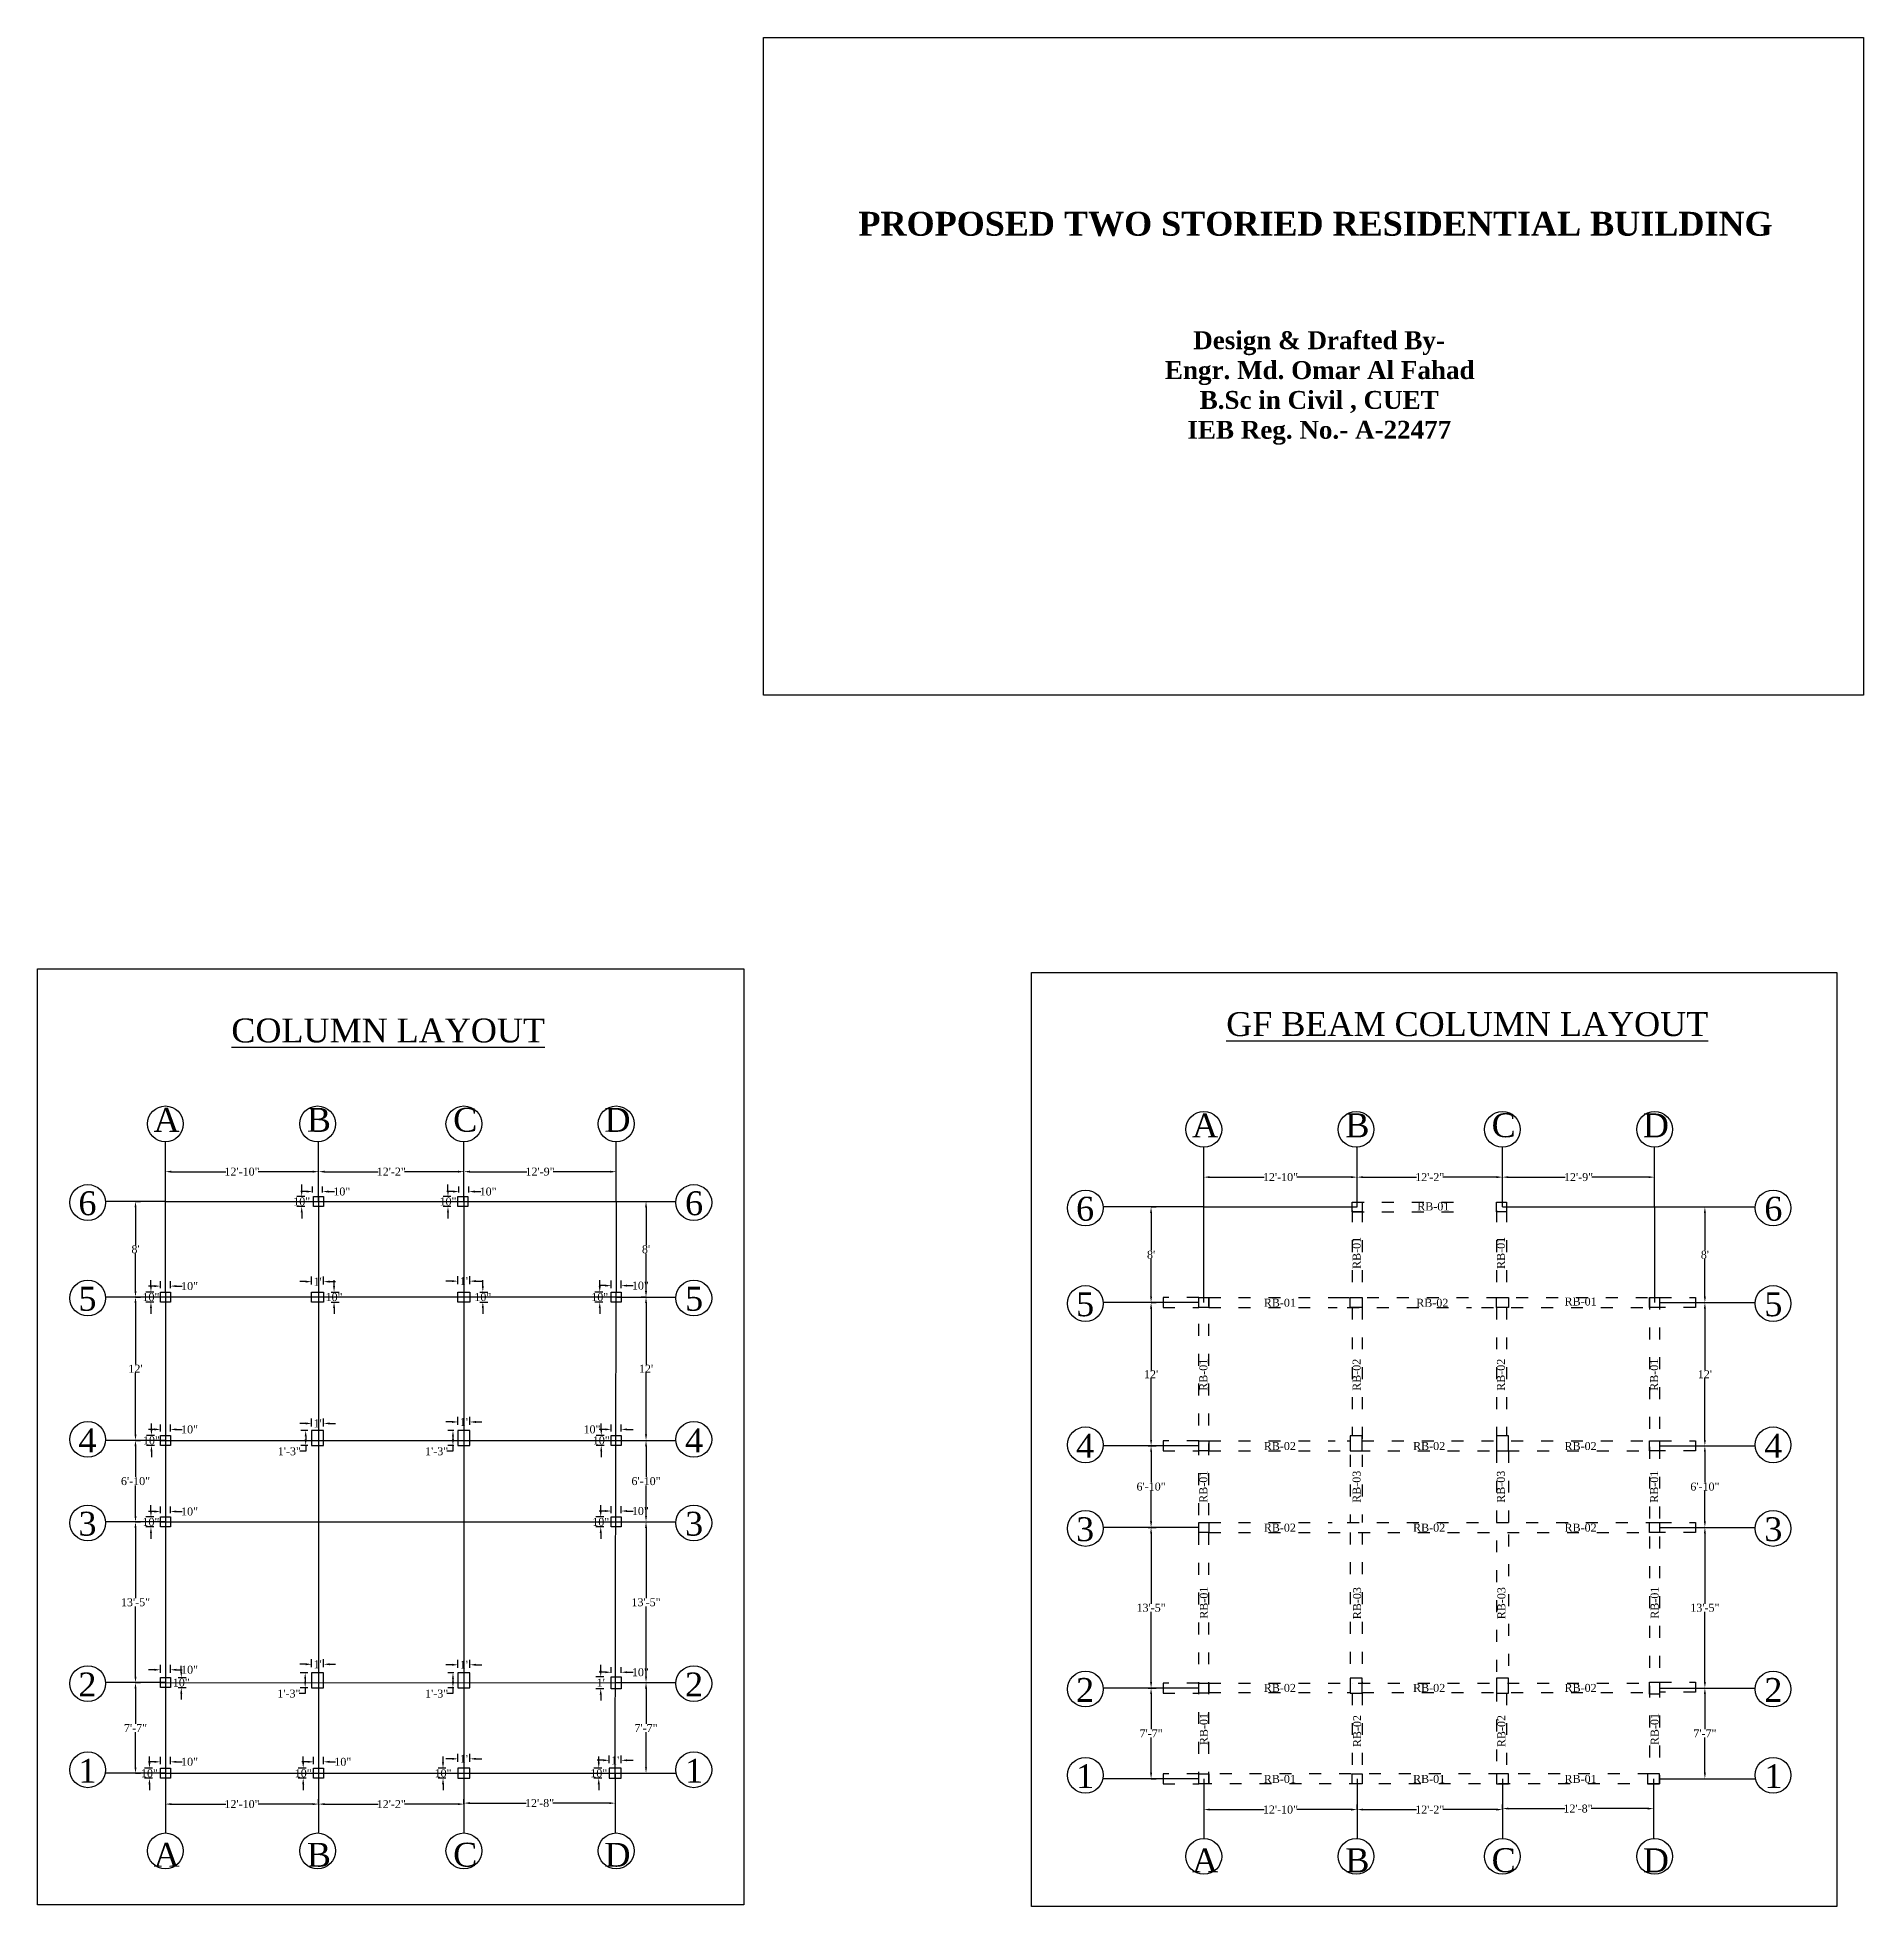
# Model space of a CAD drawing. Header units: inches. Extents: x -5597760 to 21122418, y -37133 to 23298423.
# Drawn here: x 3666 to 5501, y -22428 to -20550 of the extents above; entities that cross this region are included whole.
import ezdxf

# ---------------------------------------------------------------- set-up
doc = ezdxf.new("R2010")
doc.units = ezdxf.units.IN
doc.header["$MEASUREMENT"] = 0
doc.linetypes.add('ACAD_ISO03W100', pattern=[30, 12, -18])
doc.styles.get("Standard").update_dxf_attribs({"font": 'times.ttf', "height": 8})
doc.dimstyles.get("Standard").update_dxf_attribs({"dimtxt": 7, "dimasz": 6, "dimexe": 5, "dimexo": 4, "dimgap": 0.09, "dimtad": 0, "dimtih": 1, "dimtoh": 1, "dimdec": 0, "dimzin": 0, "dimdsep": 46, "dimlunit": 3, "dimtxsty": 'Standard', "dimcen": 0.09, "dimadec": 0, "dimazin": 0, "dimtfac": 1, "dimtdec": 0, "dimtofl": 0, "dimtmove": 0, "dimatfit": 3, "dimfxl": 3, "dimfxlon": 1, "dimtolj": 1, "dimtzin": 0, "dimarcsym": 0})

msp = doc.modelspace()

# ---------------------------------------------------------------- texts
at = {"char_height": 24}
for s, width, gutter_width, heights, insert, attachment_point in [('{\\fTimes New Roman|b1|i0|c0|p18;PROPOSED TWO STORIED RESIDENTIAL BUILDING\\P\\pi459.75;\\P\\P\\pi336.33165;\\H0.75x;Design & Drafted By-\\P\\pi307.89451;Engr. Md. Omar Al Fahad\\P\\pi342.84754;B.Sc in Civil , CUET\\P\\pi330.49205;IEB Reg. No.- A-22477}', 919.5, 120, [399.2], (4491, -20725.5), 1), ('{\\L\\C1;COLUMN LAYOUT}', 394.067, 120, [0], (3860.8, -21536.1), 1), ('{\\L\\C1;GF BEAM COLUMN LAYOUT}', 477.498, 120, [0], (4860.5, -21529.7), 1), ('6', 24.402, 40, [0], (3716.2, -21721.9), 5), ('6', 24.402, 40, [0], (4325.8, -21721.9), 5), ('6', 24.402, 40, [0], (4718.7, -21727.4), 5), ('6', 24.402, 40, [0], (5410.3, -21727.4), 5), ('5', 24.402, 40, [0], (3716.2, -21817.9), 5), ('5', 24.402, 40, [0], (4325.8, -21817.9), 5), ('5', 24.402, 40, [0], (4718.7, -21823.4), 5), ('5', 24.402, 40, [0], (5410.3, -21823.4), 5), ('4', 24.402, 40, [0], (3716.2, -21959.9), 5), ('4', 24.402, 40, [0], (4325.8, -21959.9), 5), ('4', 24.402, 40, [0], (4718.7, -21965.4), 5), ('4', 24.402, 40, [0], (5410.3, -21965.4), 5), ('3', 24.402, 40, [0], (3716.2, -22043.9), 5), ('3', 24.402, 40, [0], (4325.8, -22043.9), 5), ('3', 24.402, 40, [0], (4718.7, -22049.4), 5), ('3', 24.402, 40, [0], (5410.3, -22049.4), 5), ('2', 24.402, 40, [0], (3716.2, -22205.3), 5), ('2', 24.402, 40, [0], (4325.8, -22205.3), 5), ('2', 24.402, 40, [0], (4718.7, -22210.8), 5), ('2', 24.402, 40, [0], (5410.3, -22210.8), 5), ('1', 24.402, 40, [0], (3716.2, -22291.9), 5), ('1', 24.402, 40, [0], (4325.8, -22291.9), 5), ('1', 24.402, 40, [0], (4718.7, -22297.4), 5), ('1', 24.402, 40, [0], (5410.3, -22297.4), 5)]:
    msp.add_mtext_dynamic_manual_height_columns(s, width=width, gutter_width=gutter_width, heights=heights, dxfattribs=dict(at, insert=insert, attachment_point=attachment_point))
at = {"lineweight": -3, "char_height": 24, "attachment_point": 5}
for s, insert in [('A', (3795.8, -21638)), ('B', (3948.8, -21638)), ('C', (4095.8, -21638)), ('D', (4248.8, -21638)), ('A', (4839.3, -21643.5)), ('B', (4992.3, -21643.5)), ('C', (5139.3, -21643.5)), ('D', (5292.3, -21643.5)), ('A', (3795.8, -22376.5)), ('B', (3948.8, -22376.5)), ('C', (4095.8, -22376.5)), ('D', (4248.8, -22376.5)), ('A', (4839.3, -22382)), ('B', (4992.3, -22382)), ('C', (5139.3, -22382)), ('D', (5292.3, -22382))]:
    msp.add_mtext_dynamic_manual_height_columns(s, width=25.426, gutter_width=40, heights=[0], dxfattribs=dict(at, insert=insert))
at = {"color": 3, "linetype": 'ACAD_ISO03W100', "lineweight": -3, "char_height": 8, "attachment_point": 1}
for s, insert in [('{\\C256;RB-01}', (5052.5, -21720.9)), ('{\\C256;RB-01}', (4898.3, -21817.7)), ('{\\C256;RB-02}', (5051.5, -21817.7)), ('{\\C256;RB-01}', (5200.5, -21816.5)), ('{\\C256;RB-02}', (4898.3, -21961.7)), ('{\\C256;RB-02}', (5048.3, -21961.7)), ('{\\C256;RB-02}', (5200.5, -21961.7)), ('{\\C256;RB-02}', (4898.3, -22043.7)), ('{\\C256;RB-02}', (5048.3, -22043.7)), ('{\\C256;RB-02}', (5200.5, -22043.7)), ('{\\C256;RB-02}', (4898.3, -22204.7)), ('{\\C256;RB-02}', (5048.3, -22204.7)), ('{\\C256;RB-02}', (5200.5, -22204.7)), ('{\\C256;RB-01}', (4898.3, -22296.2)), ('{\\C256;RB-01}', (5048.3, -22296.2)), ('{\\C256;RB-01}', (5200.5, -22296.2))]:
    msp.add_mtext_dynamic_manual_height_columns(s, width=40.035, gutter_width=40, heights=[0], dxfattribs=dict(at, insert=insert))
at = {"color": 3, "linetype": 'ACAD_ISO03W100', "lineweight": -3, "char_height": 8, "attachment_point": 1, "rotation": 90}
for s, width, heights, insert in [('{\\C256;RB-01}', 40.035, [0], (4987.5, -21787.7)), ('{\\C256;RB-01}', 40.035, [0], (5132.5, -21787.7)), ('{\\C256;RB-01}', 40.035, [0], (4833.5, -21910.2)), ('{\\C256;RB-02}', 40.035, [0], (4987.5, -21910.2)), ('{\\C256;RB-02}', 40.035, [0], (5132.5, -21910.2)), ('{\\C256;RB-01}', 40.035, [0], (5286.5, -21910.2)), ('{\\C256;RB-01}', 40.035, [0], (4833.5, -22022.7)), ('{\\C256;RB-03}', 40.035, [0], (4987.5, -22022.7)), ('{\\C256;RB-03}', 40.035, [0], (5132.5, -22022.7)), ('{\\C256;RB-01}', 40.035, [0], (5286.5, -22022.7)), ('{\\C256;RB-01}', 40.035, [0], (4834, -22139.2)), ('{\\C256;RB-03}', 40.035, [0], (4988, -22139.7)), ('{\\C256;RB-03}', 40.035, [0], (5133, -22139.7)), ('{\\C256;RB-01}', 40.035, [0], (5287, -22139.2)), ('{\\C256;RB-01}', 40.69, [8.14], (4834, -22266.2)), ('{\\C256;RB-02}', 40.035, [0], (4988, -22268.2)), ('{\\C256;RB-02}', 40.035, [0], (5133, -22268.2)), ('{\\C256;RB-01}', 40.035, [0], (5287, -22266.2))]:
    msp.add_mtext_dynamic_manual_height_columns(s, width=width, gutter_width=40, heights=heights, dxfattribs=dict(at, insert=insert))

# ---------------------------------------------------------------- blocks, each defined once
blk = doc.blocks.new('*D1011')
at = {"color": 0, "lineweight": -2, "transparency": 16777216}
for p, q in [((4094.5, -21690), (4094.5, -21685)), ((4100.5, -21690), (4157.7, -21690)), ((4241.5, -21690), (4184.3, -21690)), ((4247.5, -21690), (4247.5, -21685))]:
    blk.add_line(p, q, dxfattribs=at)
at = {"color": 0, "transparency": 16777216}
for points in [[(4100.5, -21689), (4100.5, -21691), (4094.5, -21690)], [(4241.5, -21689), (4241.5, -21691), (4247.5, -21690)]]:
    blk.add_solid(points, dxfattribs=at)
at = {"layer": 'Defpoints', "color": 0, "transparency": 16777216}
for p in [(4094.5, -21690), (4247.5, -21690), (4247.5, -21690)]:
    blk.add_point(p, dxfattribs=at)
at = {"color": 0, "transparency": 16777216, "insert": (4171, -21690), "char_height": 8, "attachment_point": 5}
blk.add_mtext('\\A1;12\'-9"', dxfattribs=at)
blk = doc.blocks.new('*D1012')
at = {"color": 0, "lineweight": -2, "transparency": 16777216}
for p, q in [((3764.5, -21720), (3769.5, -21720)), ((3764.5, -21726), (3764.5, -21763.8)), ((3764.5, -21810), (3764.5, -21772.2)), ((3764.5, -21816), (3769.5, -21816))]:
    blk.add_line(p, q, dxfattribs=at)
at = {"color": 0, "transparency": 16777216}
for points in [[(3763.5, -21726), (3765.5, -21726), (3764.5, -21720)], [(3763.5, -21810), (3765.5, -21810), (3764.5, -21816)]]:
    blk.add_solid(points, dxfattribs=at)
at = {"layer": 'Defpoints', "color": 0, "transparency": 16777216}
for p in [(3764.5, -21720), (3764.5, -21816), (3764.5, -21816)]:
    blk.add_point(p, dxfattribs=at)
at = {"color": 0, "transparency": 16777216, "insert": (3764.5, -21768), "char_height": 8, "attachment_point": 5}
blk.add_mtext("\\A1;8'", dxfattribs=at)
blk = doc.blocks.new('*D1013')
at = {"color": 0, "lineweight": -2, "transparency": 16777216}
for p, q in [((3764.5, -21816), (3769.5, -21816)), ((3764.5, -21822), (3764.5, -21883.9)), ((3764.5, -21954), (3764.5, -21892.1)), ((3764.5, -21960), (3769.5, -21960))]:
    blk.add_line(p, q, dxfattribs=at)
at = {"color": 0, "transparency": 16777216}
for points in [[(3763.5, -21822), (3765.5, -21822), (3764.5, -21816)], [(3763.5, -21954), (3765.5, -21954), (3764.5, -21960)]]:
    blk.add_solid(points, dxfattribs=at)
at = {"layer": 'Defpoints', "color": 0, "transparency": 16777216}
for p in [(3764.5, -21816), (3764.5, -21960), (3764.5, -21960)]:
    blk.add_point(p, dxfattribs=at)
at = {"color": 0, "transparency": 16777216, "insert": (3764.5, -21888), "char_height": 8, "attachment_point": 5}
blk.add_mtext("\\A1;12'", dxfattribs=at)
blk = doc.blocks.new('*D1014')
at = {"color": 0, "lineweight": -2, "transparency": 16777216}
for p, q in [((3764.5, -21960), (3769.5, -21960)), ((3764.5, -21966), (3764.5, -21996.8)), ((3764.5, -22036), (3764.5, -22005.2)), ((3764.5, -22042), (3769.5, -22042))]:
    blk.add_line(p, q, dxfattribs=at)
at = {"color": 0, "transparency": 16777216}
for points in [[(3763.5, -21966), (3765.5, -21966), (3764.5, -21960)], [(3763.5, -22036), (3765.5, -22036), (3764.5, -22042)]]:
    blk.add_solid(points, dxfattribs=at)
at = {"layer": 'Defpoints', "color": 0, "transparency": 16777216}
for p in [(3764.5, -21960), (3764.5, -22042), (3764.5, -22042)]:
    blk.add_point(p, dxfattribs=at)
at = {"color": 0, "transparency": 16777216, "insert": (3764.5, -22001), "char_height": 8, "attachment_point": 5}
blk.add_mtext('\\A1;6\'-10"', dxfattribs=at)
blk = doc.blocks.new('*D1015')
at = {"color": 0, "lineweight": -2, "transparency": 16777216}
for p, q in [((3764.5, -22042), (3759.5, -22042)), ((3764.5, -22048), (3764.5, -22118.6)), ((3764.5, -22197.4), (3764.5, -22126.9)), ((3764.5, -22203.4), (3769.5, -22203.4))]:
    blk.add_line(p, q, dxfattribs=at)
at = {"color": 0, "transparency": 16777216}
for points in [[(3763.5, -22048), (3765.5, -22048), (3764.5, -22042)], [(3763.5, -22197.4), (3765.5, -22197.4), (3764.5, -22203.4)]]:
    blk.add_solid(points, dxfattribs=at)
at = {"layer": 'Defpoints', "color": 0, "transparency": 16777216}
for p in [(3764.5, -22042), (3764.5, -22203.4), (3764.5, -22203.4)]:
    blk.add_point(p, dxfattribs=at)
at = {"color": 0, "transparency": 16777216, "insert": (3764.5, -22122.7), "char_height": 8, "attachment_point": 5}
blk.add_mtext('\\A1;13\'-5"', dxfattribs=at)
blk = doc.blocks.new('*D1016')
at = {"color": 0, "lineweight": -2, "transparency": 16777216}
for p, q in [((3764.5, -22203.4), (3769.5, -22203.4)), ((3764.5, -22209.4), (3764.5, -22244.8)), ((3764.5, -22288.5), (3764.5, -22253.1)), ((3764.5, -22294.5), (3769.5, -22294.5))]:
    blk.add_line(p, q, dxfattribs=at)
at = {"color": 0, "transparency": 16777216}
for points in [[(3763.5, -22209.4), (3765.5, -22209.4), (3764.5, -22203.4)], [(3763.5, -22288.5), (3765.5, -22288.5), (3764.5, -22294.5)]]:
    blk.add_solid(points, dxfattribs=at)
at = {"layer": 'Defpoints', "color": 0, "transparency": 16777216}
for p in [(3764.5, -22203.4), (3764.5, -22294.5), (3764.5, -22294.5)]:
    blk.add_point(p, dxfattribs=at)
at = {"color": 0, "transparency": 16777216, "insert": (3764.5, -22249), "char_height": 8, "attachment_point": 5}
blk.add_mtext('\\A1;7\'-7"', dxfattribs=at)
blk = doc.blocks.new('*D1017')
at = {"color": 0, "lineweight": -2, "transparency": 16777216}
for p, q in [((4094.5, -22324.5), (4094.5, -22329.5)), ((4100.5, -22324.5), (4157.2, -22324.5)), ((4240.5, -22324.5), (4183.8, -22324.5)), ((4246.5, -22324.5), (4246.5, -22329.5))]:
    blk.add_line(p, q, dxfattribs=at)
at = {"color": 0, "transparency": 16777216}
for points in [[(4100.5, -22323.5), (4100.5, -22325.5), (4094.5, -22324.5)], [(4240.5, -22323.5), (4240.5, -22325.5), (4246.5, -22324.5)]]:
    blk.add_solid(points, dxfattribs=at)
at = {"layer": 'Defpoints', "color": 0, "transparency": 16777216}
for p in [(4094.5, -22324.5), (4246.5, -22324.5), (4246.5, -22324.5)]:
    blk.add_point(p, dxfattribs=at)
at = {"color": 0, "transparency": 16777216, "insert": (4170.5, -22324.5), "char_height": 8, "attachment_point": 5}
blk.add_mtext('\\A1;12\'-8"', dxfattribs=at)
blk = doc.blocks.new('*D1018')
at = {"color": 0, "lineweight": -2, "transparency": 16777216}
for p, q in [((4277.5, -22203.4), (4282.5, -22203.4)), ((4277.5, -22209.4), (4277.5, -22244.8)), ((4277.5, -22288.5), (4277.5, -22253.1)), ((4277.5, -22294.5), (4282.5, -22294.5))]:
    blk.add_line(p, q, dxfattribs=at)
at = {"color": 0, "transparency": 16777216}
for points in [[(4276.5, -22209.4), (4278.5, -22209.4), (4277.5, -22203.4)], [(4276.5, -22288.5), (4278.5, -22288.5), (4277.5, -22294.5)]]:
    blk.add_solid(points, dxfattribs=at)
at = {"layer": 'Defpoints', "color": 0, "transparency": 16777216}
for p in [(4277.5, -22203.4), (4277.5, -22203.4), (4277.5, -22294.5)]:
    blk.add_point(p, dxfattribs=at)
at = {"color": 0, "transparency": 16777216, "insert": (4277.5, -22249), "char_height": 8, "attachment_point": 5}
blk.add_mtext('\\A1;7\'-7"', dxfattribs=at)
blk = doc.blocks.new('*D1019')
at = {"color": 0, "lineweight": -2, "transparency": 16777216}
for p, q in [((4277.5, -22042), (4282.5, -22042)), ((4277.5, -22048), (4277.5, -22118.6)), ((4277.5, -22197.4), (4277.5, -22126.9)), ((4277.5, -22203.4), (4282.5, -22203.4))]:
    blk.add_line(p, q, dxfattribs=at)
at = {"color": 0, "transparency": 16777216}
for points in [[(4276.5, -22048), (4278.5, -22048), (4277.5, -22042)], [(4276.5, -22197.4), (4278.5, -22197.4), (4277.5, -22203.4)]]:
    blk.add_solid(points, dxfattribs=at)
at = {"layer": 'Defpoints', "color": 0, "transparency": 16777216}
for p in [(4277.5, -22042), (4277.5, -22042), (4277.5, -22203.4)]:
    blk.add_point(p, dxfattribs=at)
at = {"color": 0, "transparency": 16777216, "insert": (4277.5, -22122.7), "char_height": 8, "attachment_point": 5}
blk.add_mtext('\\A1;13\'-5"', dxfattribs=at)
blk = doc.blocks.new('*D1020')
at = {"color": 0, "lineweight": -2, "transparency": 16777216}
for p, q in [((4277.5, -21960), (4282.5, -21960)), ((4277.5, -21966), (4277.5, -21996.8)), ((4277.5, -22036), (4277.5, -22005.2)), ((4277.5, -22042), (4282.5, -22042))]:
    blk.add_line(p, q, dxfattribs=at)
at = {"color": 0, "transparency": 16777216}
for points in [[(4276.5, -21966), (4278.5, -21966), (4277.5, -21960)], [(4276.5, -22036), (4278.5, -22036), (4277.5, -22042)]]:
    blk.add_solid(points, dxfattribs=at)
at = {"layer": 'Defpoints', "color": 0, "transparency": 16777216}
for p in [(4277.5, -21960), (4277.5, -21960), (4277.5, -22042)]:
    blk.add_point(p, dxfattribs=at)
at = {"color": 0, "transparency": 16777216, "insert": (4277.5, -22001), "char_height": 8, "attachment_point": 5}
blk.add_mtext('\\A1;6\'-10"', dxfattribs=at)
blk = doc.blocks.new('*D1021')
at = {"color": 0, "lineweight": -2, "transparency": 16777216}
for p, q in [((4277.5, -21816), (4282.5, -21816)), ((4277.5, -21822), (4277.5, -21883.9)), ((4277.5, -21954), (4277.5, -21892.1)), ((4277.5, -21960), (4282.5, -21960))]:
    blk.add_line(p, q, dxfattribs=at)
at = {"color": 0, "transparency": 16777216}
for points in [[(4276.5, -21822), (4278.5, -21822), (4277.5, -21816)], [(4276.5, -21954), (4278.5, -21954), (4277.5, -21960)]]:
    blk.add_solid(points, dxfattribs=at)
at = {"layer": 'Defpoints', "color": 0, "transparency": 16777216}
for p in [(4277.5, -21816), (4277.5, -21816), (4277.5, -21960)]:
    blk.add_point(p, dxfattribs=at)
at = {"color": 0, "transparency": 16777216, "insert": (4277.5, -21888), "char_height": 8, "attachment_point": 5}
blk.add_mtext("\\A1;12'", dxfattribs=at)
blk = doc.blocks.new('*D1022')
at = {"color": 0, "lineweight": -2, "transparency": 16777216}
for p, q in [((4277.5, -21720), (4282.5, -21720)), ((4277.5, -21726), (4277.5, -21763.8)), ((4277.5, -21810), (4277.5, -21772.2)), ((4277.5, -21816), (4272.5, -21816))]:
    blk.add_line(p, q, dxfattribs=at)
at = {"color": 0, "transparency": 16777216}
for points in [[(4276.5, -21726), (4278.5, -21726), (4277.5, -21720)], [(4276.5, -21810), (4278.5, -21810), (4277.5, -21816)]]:
    blk.add_solid(points, dxfattribs=at)
at = {"layer": 'Defpoints', "color": 0, "transparency": 16777216}
for p in [(4277.5, -21720), (4277.5, -21720), (4277.5, -21816)]:
    blk.add_point(p, dxfattribs=at)
at = {"color": 0, "transparency": 16777216, "insert": (4277.5, -21768), "char_height": 8, "attachment_point": 5}
blk.add_mtext("\\A1;8'", dxfattribs=at)
blk = doc.blocks.new('*D1005')
at = {"color": 0, "lineweight": -2, "transparency": 16777216}
for p, q in [((3936.5, -21710), (3930.5, -21710)), ((3942.5, -21711), (3942.5, -21705)), ((3952.5, -21711), (3952.5, -21705)), ((3958.5, -21710), (3964.5, -21710))]:
    blk.add_line(p, q, dxfattribs=at)
at = {"color": 0, "transparency": 16777216}
for points in [[(3936.5, -21709), (3936.5, -21711), (3942.5, -21710)], [(3958.5, -21709), (3958.5, -21711), (3952.5, -21710)]]:
    blk.add_solid(points, dxfattribs=at)
at = {"layer": 'Defpoints', "color": 0, "transparency": 16777216}
for p in [(3952.5, -21710), (3942.5, -21715), (3952.5, -21715)]:
    blk.add_point(p, dxfattribs=at)
at = {"color": 0, "transparency": 16777216, "insert": (3971.8, -21710), "char_height": 8, "attachment_point": 5}
blk.add_mtext('\\A1;10"', dxfattribs=at)
blk = doc.blocks.new('*D1006')
at = {"color": 0, "lineweight": -2, "transparency": 16777216}
for p, q in [((3931.5, -21709), (3931.5, -21703)), ((3934.5, -21715), (3926.5, -21715)), ((3934.5, -21725), (3926.5, -21725)), ((3931.5, -21731), (3931.5, -21737))]:
    blk.add_line(p, q, dxfattribs=at)
at = {"color": 0, "transparency": 16777216}
for points in [[(3930.5, -21709), (3932.5, -21709), (3931.5, -21715)], [(3930.5, -21731), (3932.5, -21731), (3931.5, -21725)]]:
    blk.add_solid(points, dxfattribs=at)
at = {"layer": 'Defpoints', "color": 0, "transparency": 16777216}
for p in [(3931.5, -21725), (3942.5, -21715), (3942.5, -21725)]:
    blk.add_point(p, dxfattribs=at)
at = {"color": 0, "transparency": 16777216, "insert": (3931.5, -21720), "char_height": 8, "attachment_point": 5}
blk.add_mtext('\\A1;10"', dxfattribs=at)
blk = doc.blocks.new('*D1007')
at = {"color": 0, "lineweight": -2, "transparency": 16777216}
for p, q in [((4083.5, -21710), (4077.5, -21710)), ((4089.5, -21711), (4089.5, -21705)), ((4099.5, -21711), (4099.5, -21705)), ((4105.5, -21710), (4111.5, -21710))]:
    blk.add_line(p, q, dxfattribs=at)
at = {"color": 0, "transparency": 16777216}
for points in [[(4083.5, -21709), (4083.5, -21711), (4089.5, -21710)], [(4105.5, -21709), (4105.5, -21711), (4099.5, -21710)]]:
    blk.add_solid(points, dxfattribs=at)
at = {"layer": 'Defpoints', "color": 0, "transparency": 16777216}
for p in [(4099.5, -21710), (4089.5, -21715), (4099.5, -21715)]:
    blk.add_point(p, dxfattribs=at)
at = {"color": 0, "transparency": 16777216, "insert": (4118.8, -21710), "char_height": 8, "attachment_point": 5}
blk.add_mtext('\\A1;10"', dxfattribs=at)
blk = doc.blocks.new('*D1008')
at = {"color": 0, "lineweight": -2, "transparency": 16777216}
for p, q in [((4078.5, -21709), (4078.5, -21703)), ((4081.5, -21715), (4073.5, -21715)), ((4081.5, -21725), (4073.5, -21725)), ((4078.5, -21731), (4078.5, -21737))]:
    blk.add_line(p, q, dxfattribs=at)
at = {"color": 0, "transparency": 16777216}
for points in [[(4077.5, -21709), (4079.5, -21709), (4078.5, -21715)], [(4077.5, -21731), (4079.5, -21731), (4078.5, -21725)]]:
    blk.add_solid(points, dxfattribs=at)
at = {"layer": 'Defpoints', "color": 0, "transparency": 16777216}
for p in [(4078.5, -21725), (4089.5, -21715), (4089.5, -21725)]:
    blk.add_point(p, dxfattribs=at)
at = {"color": 0, "transparency": 16777216, "insert": (4078.5, -21720), "char_height": 8, "attachment_point": 5}
blk.add_mtext('\\A1;10"', dxfattribs=at)
blk = doc.blocks.new('*D1023')
at = {"color": 0, "lineweight": -2, "transparency": 16777216}
for p, q in [((4236.5, -21804.5), (4230.5, -21804.5)), ((4242.5, -21807), (4242.5, -21799.5)), ((4252.5, -21807), (4252.5, -21799.5)), ((4258.5, -21804.5), (4264.5, -21804.5))]:
    blk.add_line(p, q, dxfattribs=at)
at = {"color": 0, "transparency": 16777216}
for points in [[(4236.5, -21803.5), (4236.5, -21805.5), (4242.5, -21804.5)], [(4258.5, -21803.5), (4258.5, -21805.5), (4252.5, -21804.5)]]:
    blk.add_solid(points, dxfattribs=at)
at = {"layer": 'Defpoints', "color": 0, "transparency": 16777216}
for p in [(4252.5, -21804.5), (4242.5, -21811), (4252.5, -21811)]:
    blk.add_point(p, dxfattribs=at)
at = {"color": 0, "transparency": 16777216, "insert": (4271.8, -21804.5), "char_height": 8, "attachment_point": 5}
blk.add_mtext('\\A1;10"', dxfattribs=at)
blk = doc.blocks.new('*D1024')
at = {"color": 0, "lineweight": -2, "transparency": 16777216}
for p, q in [((4231, -21805), (4231, -21799)), ((4234, -21811), (4226, -21811)), ((4234, -21821), (4226, -21821)), ((4231, -21827), (4231, -21833))]:
    blk.add_line(p, q, dxfattribs=at)
at = {"color": 0, "transparency": 16777216}
for points in [[(4230, -21805), (4232, -21805), (4231, -21811)], [(4230, -21827), (4232, -21827), (4231, -21821)]]:
    blk.add_solid(points, dxfattribs=at)
at = {"layer": 'Defpoints', "color": 0, "transparency": 16777216}
for p in [(4231, -21821), (4242.5, -21811), (4242.5, -21821)]:
    blk.add_point(p, dxfattribs=at)
at = {"color": 0, "transparency": 16777216, "insert": (4231, -21816), "char_height": 8, "attachment_point": 5}
blk.add_mtext('\\A1;10"', dxfattribs=at)
blk = doc.blocks.new('*D1025')
at = {"color": 0, "lineweight": -2, "transparency": 16777216}
for p, q in [((4236.5, -21949), (4230.5, -21949)), ((4242.5, -21951), (4242.5, -21944)), ((4252.5, -21951), (4252.5, -21944)), ((4258.5, -21949), (4264.5, -21949))]:
    blk.add_line(p, q, dxfattribs=at)
at = {"color": 0, "transparency": 16777216}
for points in [[(4236.5, -21948), (4236.5, -21950), (4242.5, -21949)], [(4258.5, -21948), (4258.5, -21950), (4252.5, -21949)]]:
    blk.add_solid(points, dxfattribs=at)
at = {"layer": 'Defpoints', "color": 0, "transparency": 16777216}
for p in [(4242.5, -21949), (4242.5, -21955), (4252.5, -21955)]:
    blk.add_point(p, dxfattribs=at)
at = {"color": 0, "transparency": 16777216, "insert": (4223.2, -21949), "char_height": 8, "attachment_point": 5}
blk.add_mtext('\\A1;10"', dxfattribs=at)
blk = doc.blocks.new('*D1026')
at = {"color": 0, "lineweight": -2, "transparency": 16777216}
for p, q in [((4235.5, -21955), (4227.5, -21955)), ((4232.5, -21949), (4232.5, -21943)), ((4235.5, -21965), (4227.5, -21965)), ((4232.5, -21971), (4232.5, -21977))]:
    blk.add_line(p, q, dxfattribs=at)
at = {"color": 0, "transparency": 16777216}
for points in [[(4231.5, -21949), (4233.5, -21949), (4232.5, -21955)], [(4231.5, -21971), (4233.5, -21971), (4232.5, -21965)]]:
    blk.add_solid(points, dxfattribs=at)
at = {"layer": 'Defpoints', "color": 0, "transparency": 16777216}
for p in [(4242.5, -21955), (4232.5, -21965), (4242.5, -21965)]:
    blk.add_point(p, dxfattribs=at)
at = {"color": 0, "transparency": 16777216, "insert": (4232.5, -21960), "char_height": 8, "attachment_point": 5}
blk.add_mtext('\\A1;10"', dxfattribs=at)
blk = doc.blocks.new('*D1031')
at = {"color": 0, "lineweight": -2, "transparency": 16777216}
for p, q in [((3783.5, -21949), (3777.5, -21949)), ((3789.5, -21951), (3789.5, -21944)), ((3799.5, -21951), (3799.5, -21944)), ((3805.5, -21949), (3811.5, -21949))]:
    blk.add_line(p, q, dxfattribs=at)
at = {"color": 0, "transparency": 16777216}
for points in [[(3783.5, -21948), (3783.5, -21950), (3789.5, -21949)], [(3805.5, -21948), (3805.5, -21950), (3799.5, -21949)]]:
    blk.add_solid(points, dxfattribs=at)
at = {"layer": 'Defpoints', "color": 0, "transparency": 16777216}
for p in [(3789.5, -21955), (3799.5, -21949), (3799.5, -21955)]:
    blk.add_point(p, dxfattribs=at)
at = {"color": 0, "transparency": 16777216, "insert": (3818.8, -21949), "char_height": 8, "attachment_point": 5}
blk.add_mtext('\\A1;10"', dxfattribs=at)
blk = doc.blocks.new('*D1032')
at = {"color": 0, "lineweight": -2, "transparency": 16777216}
for p, q in [((3783.5, -21955), (3775.5, -21955)), ((3780.5, -21949), (3780.5, -21943)), ((3783.5, -21965), (3775.5, -21965)), ((3780.5, -21971), (3780.5, -21977))]:
    blk.add_line(p, q, dxfattribs=at)
at = {"color": 0, "transparency": 16777216}
for points in [[(3779.5, -21949), (3781.5, -21949), (3780.5, -21955)], [(3779.5, -21971), (3781.5, -21971), (3780.5, -21965)]]:
    blk.add_solid(points, dxfattribs=at)
at = {"layer": 'Defpoints', "color": 0, "transparency": 16777216}
for p in [(3789.5, -21955), (3780.5, -21965), (3789.5, -21965)]:
    blk.add_point(p, dxfattribs=at)
at = {"color": 0, "transparency": 16777216, "insert": (3780.5, -21960), "char_height": 8, "attachment_point": 5}
blk.add_mtext('\\A1;10"', dxfattribs=at)
blk = doc.blocks.new('*D1033')
at = {"color": 0, "lineweight": -2, "transparency": 16777216}
for p, q in [((3783.5, -22031.5), (3777.5, -22031.5)), ((3789.5, -22033), (3789.5, -22026.5)), ((3799.5, -22033), (3799.5, -22026.5)), ((3805.5, -22031.5), (3811.5, -22031.5))]:
    blk.add_line(p, q, dxfattribs=at)
at = {"color": 0, "transparency": 16777216}
for points in [[(3783.5, -22030.5), (3783.5, -22032.5), (3789.5, -22031.5)], [(3805.5, -22030.5), (3805.5, -22032.5), (3799.5, -22031.5)]]:
    blk.add_solid(points, dxfattribs=at)
at = {"layer": 'Defpoints', "color": 0, "transparency": 16777216}
for p in [(3799.5, -22031.5), (3789.5, -22037), (3799.5, -22037)]:
    blk.add_point(p, dxfattribs=at)
at = {"color": 0, "transparency": 16777216, "insert": (3818.8, -22031.5), "char_height": 8, "attachment_point": 5}
blk.add_mtext('\\A1;10"', dxfattribs=at)
blk = doc.blocks.new('*D1034')
at = {"color": 0, "lineweight": -2, "transparency": 16777216}
for p, q in [((3780, -22031), (3780, -22025)), ((3783, -22037), (3775, -22037)), ((3783, -22047), (3775, -22047)), ((3780, -22053), (3780, -22059))]:
    blk.add_line(p, q, dxfattribs=at)
at = {"color": 0, "transparency": 16777216}
for points in [[(3779, -22031), (3781, -22031), (3780, -22037)], [(3779, -22053), (3781, -22053), (3780, -22047)]]:
    blk.add_solid(points, dxfattribs=at)
at = {"layer": 'Defpoints', "color": 0, "transparency": 16777216}
for p in [(3780, -22047), (3789.5, -22037), (3789.5, -22047)]:
    blk.add_point(p, dxfattribs=at)
at = {"color": 0, "transparency": 16777216, "insert": (3780, -22042), "char_height": 8, "attachment_point": 5}
blk.add_mtext('\\A1;10"', dxfattribs=at)
blk = doc.blocks.new('*D1039')
at = {"color": 0, "lineweight": -2, "transparency": 16777216}
for p, q in [((4236.5, -22031), (4230.5, -22031)), ((4242.5, -22033), (4242.5, -22026)), ((4252.5, -22033), (4252.5, -22026)), ((4258.5, -22031), (4264.5, -22031))]:
    blk.add_line(p, q, dxfattribs=at)
at = {"color": 0, "transparency": 16777216}
for points in [[(4236.5, -22030), (4236.5, -22032), (4242.5, -22031)], [(4258.5, -22030), (4258.5, -22032), (4252.5, -22031)]]:
    blk.add_solid(points, dxfattribs=at)
at = {"layer": 'Defpoints', "color": 0, "transparency": 16777216}
for p in [(4252.5, -22031), (4242.5, -22037), (4252.5, -22037)]:
    blk.add_point(p, dxfattribs=at)
at = {"color": 0, "transparency": 16777216, "insert": (4271.8, -22031), "char_height": 8, "attachment_point": 5}
blk.add_mtext('\\A1;10"', dxfattribs=at)
blk = doc.blocks.new('*D1040')
at = {"color": 0, "lineweight": -2, "transparency": 16777216}
for p, q in [((4232, -22031), (4232, -22025)), ((4235, -22037), (4227, -22037)), ((4235, -22047), (4227, -22047)), ((4232, -22053), (4232, -22059))]:
    blk.add_line(p, q, dxfattribs=at)
at = {"color": 0, "transparency": 16777216}
for points in [[(4231, -22031), (4233, -22031), (4232, -22037)], [(4231, -22053), (4233, -22053), (4232, -22047)]]:
    blk.add_solid(points, dxfattribs=at)
at = {"layer": 'Defpoints', "color": 0, "transparency": 16777216}
for p in [(4232, -22047), (4242.5, -22037), (4242.5, -22047)]:
    blk.add_point(p, dxfattribs=at)
at = {"color": 0, "transparency": 16777216, "insert": (4232, -22042), "char_height": 8, "attachment_point": 5}
blk.add_mtext('\\A1;10"', dxfattribs=at)
blk = doc.blocks.new('*D1041')
at = {"color": 0, "lineweight": -2, "transparency": 16777216}
for p, q in [((4236.5, -22193), (4230.5, -22193)), ((4242.5, -22193.5), (4242.5, -22188)), ((4252.5, -22193.5), (4252.5, -22188)), ((4258.5, -22193), (4264.5, -22193))]:
    blk.add_line(p, q, dxfattribs=at)
at = {"color": 0, "transparency": 16777216}
for points in [[(4236.5, -22192), (4236.5, -22194), (4242.5, -22193)], [(4258.5, -22192), (4258.5, -22194), (4252.5, -22193)]]:
    blk.add_solid(points, dxfattribs=at)
at = {"layer": 'Defpoints', "color": 0, "transparency": 16777216}
for p in [(4242.5, -22197.5), (4252.5, -22193), (4252.5, -22197.5)]:
    blk.add_point(p, dxfattribs=at)
at = {"color": 0, "transparency": 16777216, "insert": (4271.8, -22193), "char_height": 8, "attachment_point": 5}
blk.add_mtext('\\A1;10"', dxfattribs=at)
blk = doc.blocks.new('*D1042')
at = {"color": 0, "lineweight": -2, "transparency": 16777216}
for p, q in [((4235, -22197.5), (4227, -22197.5)), ((4232, -22191.5), (4232, -22185.5)), ((4235, -22209.5), (4227, -22209.5)), ((4232, -22215.5), (4232, -22221.5))]:
    blk.add_line(p, q, dxfattribs=at)
at = {"color": 0, "transparency": 16777216}
for points in [[(4231, -22191.5), (4233, -22191.5), (4232, -22197.5)], [(4231, -22215.5), (4233, -22215.5), (4232, -22209.5)]]:
    blk.add_solid(points, dxfattribs=at)
at = {"layer": 'Defpoints', "color": 0, "transparency": 16777216}
for p in [(4242.5, -22197.5), (4232, -22209.5), (4242.5, -22209.5)]:
    blk.add_point(p, dxfattribs=at)
at = {"color": 0, "transparency": 16777216, "insert": (4232, -22203.5), "char_height": 8, "attachment_point": 5}
blk.add_mtext("\\A1;1'", dxfattribs=at)
blk = doc.blocks.new('*D1043')
at = {"color": 0, "lineweight": -2, "transparency": 16777216}
for p, q in [((4234.5, -22281.5), (4228.5, -22281.5)), ((4240.5, -22284.5), (4240.5, -22276.5)), ((4252.5, -22284.5), (4252.5, -22276.5)), ((4258.5, -22281.5), (4264.5, -22281.5))]:
    blk.add_line(p, q, dxfattribs=at)
at = {"color": 0, "transparency": 16777216}
for points in [[(4234.5, -22280.5), (4234.5, -22282.5), (4240.5, -22281.5)], [(4258.5, -22280.5), (4258.5, -22282.5), (4252.5, -22281.5)]]:
    blk.add_solid(points, dxfattribs=at)
at = {"layer": 'Defpoints', "color": 0, "transparency": 16777216}
for p in [(4240.5, -22289.5), (4252.5, -22281.5), (4252.5, -22290)]:
    blk.add_point(p, dxfattribs=at)
at = {"color": 0, "transparency": 16777216, "insert": (4246.5, -22281.5), "char_height": 8, "attachment_point": 5}
blk.add_mtext("\\A1;1'", dxfattribs=at)
blk = doc.blocks.new('*D1044')
at = {"color": 0, "lineweight": -2, "transparency": 16777216}
for p, q in [((4233, -22289.5), (4225, -22289.5)), ((4230, -22283.5), (4230, -22277.5)), ((4233, -22299.5), (4225, -22299.5)), ((4230, -22305.5), (4230, -22311.5))]:
    blk.add_line(p, q, dxfattribs=at)
at = {"color": 0, "transparency": 16777216}
for points in [[(4229, -22283.5), (4231, -22283.5), (4230, -22289.5)], [(4229, -22305.5), (4231, -22305.5), (4230, -22299.5)]]:
    blk.add_solid(points, dxfattribs=at)
at = {"layer": 'Defpoints', "color": 0, "transparency": 16777216}
for p in [(4240.5, -22289.5), (4230, -22299.5), (4240.5, -22299.5)]:
    blk.add_point(p, dxfattribs=at)
at = {"color": 0, "transparency": 16777216, "insert": (4230, -22294.5), "char_height": 8, "attachment_point": 5}
blk.add_mtext('\\A1;10"', dxfattribs=at)
blk = doc.blocks.new('*D1045')
at = {"color": 0, "lineweight": -2, "transparency": 16777216}
for p, q in [((4088.5, -22283), (4088.5, -22275)), ((4100.5, -22283), (4100.5, -22275)), ((4082.5, -22280), (4076.5, -22280)), ((4106.5, -22280), (4112.5, -22280))]:
    blk.add_line(p, q, dxfattribs=at)
at = {"color": 0, "transparency": 16777216}
for points in [[(4082.5, -22279), (4082.5, -22281), (4088.5, -22280)], [(4106.5, -22279), (4106.5, -22281), (4100.5, -22280)]]:
    blk.add_solid(points, dxfattribs=at)
at = {"layer": 'Defpoints', "color": 0, "transparency": 16777216}
for p in [(4088.5, -22289.5), (4100.5, -22280), (4100.5, -22289.5)]:
    blk.add_point(p, dxfattribs=at)
at = {"color": 0, "transparency": 16777216, "insert": (4094.5, -22280), "char_height": 8, "attachment_point": 5}
blk.add_mtext("\\A1;1'", dxfattribs=at)
blk = doc.blocks.new('*D1046')
at = {"color": 0, "lineweight": -2, "transparency": 16777216}
for p, q in [((4076.5, -22289.5), (4068.5, -22289.5)), ((4073.5, -22283.5), (4073.5, -22277.5)), ((4076.5, -22299.5), (4068.5, -22299.5)), ((4073.5, -22305.5), (4073.5, -22311.5))]:
    blk.add_line(p, q, dxfattribs=at)
at = {"color": 0, "transparency": 16777216}
for points in [[(4072.5, -22283.5), (4074.5, -22283.5), (4073.5, -22289.5)], [(4072.5, -22305.5), (4074.5, -22305.5), (4073.5, -22299.5)]]:
    blk.add_solid(points, dxfattribs=at)
at = {"layer": 'Defpoints', "color": 0, "transparency": 16777216}
for p in [(4088.5, -22289.5), (4073.5, -22299.5), (4088.5, -22299.5)]:
    blk.add_point(p, dxfattribs=at)
at = {"color": 0, "transparency": 16777216, "insert": (4073.5, -22294.5), "char_height": 8, "attachment_point": 5}
blk.add_mtext('\\A1;10"', dxfattribs=at)
blk = doc.blocks.new('*D1047')
at = {"color": 0, "lineweight": -2, "transparency": 16777216}
for p, q in [((3783.5, -22283), (3777.5, -22283)), ((3789.5, -22285.5), (3789.5, -22278)), ((3799.5, -22285.5), (3799.5, -22278)), ((3805.5, -22283), (3811.5, -22283))]:
    blk.add_line(p, q, dxfattribs=at)
at = {"color": 0, "transparency": 16777216}
for points in [[(3783.5, -22282), (3783.5, -22284), (3789.5, -22283)], [(3805.5, -22282), (3805.5, -22284), (3799.5, -22283)]]:
    blk.add_solid(points, dxfattribs=at)
at = {"layer": 'Defpoints', "color": 0, "transparency": 16777216}
for p in [(3789.5, -22289.5), (3799.5, -22283), (3799.5, -22289.5)]:
    blk.add_point(p, dxfattribs=at)
at = {"color": 0, "transparency": 16777216, "insert": (3818.8, -22283), "char_height": 8, "attachment_point": 5}
blk.add_mtext('\\A1;10"', dxfattribs=at)
blk = doc.blocks.new('*D1048')
at = {"color": 0, "lineweight": -2, "transparency": 16777216}
for p, q in [((3781.5, -22289.5), (3773.5, -22289.5)), ((3778.5, -22283.5), (3778.5, -22277.5)), ((3781.5, -22299.5), (3773.5, -22299.5)), ((3778.5, -22305.5), (3778.5, -22311.5))]:
    blk.add_line(p, q, dxfattribs=at)
at = {"color": 0, "transparency": 16777216}
for points in [[(3777.5, -22283.5), (3779.5, -22283.5), (3778.5, -22289.5)], [(3777.5, -22305.5), (3779.5, -22305.5), (3778.5, -22299.5)]]:
    blk.add_solid(points, dxfattribs=at)
at = {"layer": 'Defpoints', "color": 0, "transparency": 16777216}
for p in [(3789.5, -22289.5), (3778.5, -22299.5), (3789.5, -22299.5)]:
    blk.add_point(p, dxfattribs=at)
at = {"color": 0, "transparency": 16777216, "insert": (3778.5, -22294.5), "char_height": 8, "attachment_point": 5}
blk.add_mtext('\\A1;10"', dxfattribs=at)
blk = doc.blocks.new('*D1049')
at = {"color": 0, "lineweight": -2, "transparency": 16777216}
for p, q in [((3783.5, -22190.5), (3777.5, -22190.5)), ((3789.5, -22193.5), (3789.5, -22185.5)), ((3799.5, -22193.5), (3799.5, -22185.5)), ((3805.5, -22190.5), (3811.5, -22190.5))]:
    blk.add_line(p, q, dxfattribs=at)
at = {"color": 0, "transparency": 16777216}
for points in [[(3783.5, -22189.5), (3783.5, -22191.5), (3789.5, -22190.5)], [(3805.5, -22189.5), (3805.5, -22191.5), (3799.5, -22190.5)]]:
    blk.add_solid(points, dxfattribs=at)
at = {"layer": 'Defpoints', "color": 0, "transparency": 16777216}
for p in [(3789.5, -22198.4), (3799.5, -22190.5), (3799.5, -22198.4)]:
    blk.add_point(p, dxfattribs=at)
at = {"color": 0, "transparency": 16777216, "insert": (3818.8, -22190.5), "char_height": 8, "attachment_point": 5}
blk.add_mtext('\\A1;10"', dxfattribs=at)
blk = doc.blocks.new('*D1050')
at = {"color": 0, "lineweight": -2, "transparency": 16777216}
for p, q in [((3807.5, -22198.4), (3815.5, -22198.4)), ((3810.5, -22192.4), (3810.5, -22186.4)), ((3807.5, -22208.4), (3815.5, -22208.4)), ((3810.5, -22214.4), (3810.5, -22220.4))]:
    blk.add_line(p, q, dxfattribs=at)
at = {"color": 0, "transparency": 16777216}
for points in [[(3809.5, -22192.4), (3811.5, -22192.4), (3810.5, -22198.4)], [(3809.5, -22214.4), (3811.5, -22214.4), (3810.5, -22208.4)]]:
    blk.add_solid(points, dxfattribs=at)
at = {"layer": 'Defpoints', "color": 0, "transparency": 16777216}
for p in [(3799.5, -22198.4), (3799.5, -22208.4), (3810.5, -22208.4)]:
    blk.add_point(p, dxfattribs=at)
at = {"color": 0, "transparency": 16777216, "insert": (3810.5, -22203.4), "char_height": 8, "attachment_point": 5}
blk.add_mtext('\\A1;10"', dxfattribs=at)
blk = doc.blocks.new('*D1055')
at = {"color": 0, "lineweight": -2, "transparency": 16777216}
for p, q in [((3783.5, -21805), (3777.5, -21805)), ((3789.5, -21807), (3789.5, -21800)), ((3799.5, -21807), (3799.5, -21800)), ((3805.5, -21805), (3811.5, -21805))]:
    blk.add_line(p, q, dxfattribs=at)
at = {"color": 0, "transparency": 16777216}
for points in [[(3783.5, -21804), (3783.5, -21806), (3789.5, -21805)], [(3805.5, -21804), (3805.5, -21806), (3799.5, -21805)]]:
    blk.add_solid(points, dxfattribs=at)
at = {"layer": 'Defpoints', "color": 0, "transparency": 16777216}
for p in [(3799.5, -21805), (3789.5, -21811), (3799.5, -21811)]:
    blk.add_point(p, dxfattribs=at)
at = {"color": 0, "transparency": 16777216, "insert": (3818.8, -21805), "char_height": 8, "attachment_point": 5}
blk.add_mtext('\\A1;10"', dxfattribs=at)
blk = doc.blocks.new('*D1056')
at = {"color": 0, "lineweight": -2, "transparency": 16777216}
for p, q in [((3780, -21805), (3780, -21799)), ((3783, -21811), (3775, -21811)), ((3783, -21821), (3775, -21821)), ((3780, -21827), (3780, -21833))]:
    blk.add_line(p, q, dxfattribs=at)
at = {"color": 0, "transparency": 16777216}
for points in [[(3779, -21805), (3781, -21805), (3780, -21811)], [(3779, -21827), (3781, -21827), (3780, -21821)]]:
    blk.add_solid(points, dxfattribs=at)
at = {"layer": 'Defpoints', "color": 0, "transparency": 16777216}
for p in [(3780, -21821), (3789.5, -21811), (3789.5, -21821)]:
    blk.add_point(p, dxfattribs=at)
at = {"color": 0, "transparency": 16777216, "insert": (3780, -21816), "char_height": 8, "attachment_point": 5}
blk.add_mtext('\\A1;10"', dxfattribs=at)
blk = doc.blocks.new('*D1057')
at = {"color": 0, "lineweight": -2, "transparency": 16777216}
for p, q in [((3935.5, -21800.5), (3929.5, -21800.5)), ((3941.5, -21803.5), (3941.5, -21795.5)), ((3953.5, -21803.5), (3953.5, -21795.5)), ((3959.5, -21800.5), (3965.5, -21800.5))]:
    blk.add_line(p, q, dxfattribs=at)
at = {"color": 0, "transparency": 16777216}
for points in [[(3935.5, -21799.5), (3935.5, -21801.5), (3941.5, -21800.5)], [(3959.5, -21799.5), (3959.5, -21801.5), (3953.5, -21800.5)]]:
    blk.add_solid(points, dxfattribs=at)
at = {"layer": 'Defpoints', "color": 0, "transparency": 16777216}
for p in [(3953.5, -21800.5), (3941.5, -21811), (3953.5, -21811)]:
    blk.add_point(p, dxfattribs=at)
at = {"color": 0, "transparency": 16777216, "insert": (3947.5, -21800.5), "char_height": 8, "attachment_point": 5}
blk.add_mtext("\\A1;1'", dxfattribs=at)
blk = doc.blocks.new('*D1058')
at = {"color": 0, "lineweight": -2, "transparency": 16777216}
for p, q in [((3964, -21805), (3964, -21799)), ((3961, -21811), (3969, -21811)), ((3961, -21821), (3969, -21821)), ((3964, -21827), (3964, -21833))]:
    blk.add_line(p, q, dxfattribs=at)
at = {"color": 0, "transparency": 16777216}
for points in [[(3963, -21805), (3965, -21805), (3964, -21811)], [(3963, -21827), (3965, -21827), (3964, -21821)]]:
    blk.add_solid(points, dxfattribs=at)
at = {"layer": 'Defpoints', "color": 0, "transparency": 16777216}
for p in [(3953.5, -21811), (3953.5, -21821), (3964, -21821)]:
    blk.add_point(p, dxfattribs=at)
at = {"color": 0, "transparency": 16777216, "insert": (3964, -21816), "char_height": 8, "attachment_point": 5}
blk.add_mtext('\\A1;10"', dxfattribs=at)
blk = doc.blocks.new('*D1059')
at = {"color": 0, "lineweight": -2, "transparency": 16777216}
for p, q in [((4082.5, -21800), (4076.5, -21800)), ((4088.5, -21803), (4088.5, -21795)), ((4100.5, -21803), (4100.5, -21795)), ((4106.5, -21800), (4112.5, -21800))]:
    blk.add_line(p, q, dxfattribs=at)
at = {"color": 0, "transparency": 16777216}
for points in [[(4082.5, -21799), (4082.5, -21801), (4088.5, -21800)], [(4106.5, -21799), (4106.5, -21801), (4100.5, -21800)]]:
    blk.add_solid(points, dxfattribs=at)
at = {"layer": 'Defpoints', "color": 0, "transparency": 16777216}
for p in [(4100.5, -21800), (4088.5, -21811), (4100.5, -21811)]:
    blk.add_point(p, dxfattribs=at)
at = {"color": 0, "transparency": 16777216, "insert": (4094.5, -21800), "char_height": 8, "attachment_point": 5}
blk.add_mtext("\\A1;1'", dxfattribs=at)
blk = doc.blocks.new('*D1060')
at = {"color": 0, "lineweight": -2, "transparency": 16777216}
for p, q in [((4113.5, -21805), (4113.5, -21799)), ((4110.5, -21811), (4118.5, -21811)), ((4110.5, -21821), (4118.5, -21821)), ((4113.5, -21827), (4113.5, -21833))]:
    blk.add_line(p, q, dxfattribs=at)
at = {"color": 0, "transparency": 16777216}
for points in [[(4112.5, -21805), (4114.5, -21805), (4113.5, -21811)], [(4112.5, -21827), (4114.5, -21827), (4113.5, -21821)]]:
    blk.add_solid(points, dxfattribs=at)
at = {"layer": 'Defpoints', "color": 0, "transparency": 16777216}
for p in [(4100.5, -21811), (4100.5, -21821), (4113.5, -21821)]:
    blk.add_point(p, dxfattribs=at)
at = {"color": 0, "transparency": 16777216, "insert": (4113.5, -21816), "char_height": 8, "attachment_point": 5}
blk.add_mtext('\\A1;10"', dxfattribs=at)
blk = doc.blocks.new('*D1061')
at = {"color": 0, "lineweight": -2, "transparency": 16777216}
for p, q in [((3937.5, -22283), (3931.5, -22283)), ((3943.5, -22285.5), (3943.5, -22278)), ((3953.5, -22285.5), (3953.5, -22278)), ((3959.5, -22283), (3965.5, -22283))]:
    blk.add_line(p, q, dxfattribs=at)
at = {"color": 0, "transparency": 16777216}
for points in [[(3937.5, -22282), (3937.5, -22284), (3943.5, -22283)], [(3959.5, -22282), (3959.5, -22284), (3953.5, -22283)]]:
    blk.add_solid(points, dxfattribs=at)
at = {"layer": 'Defpoints', "color": 0, "transparency": 16777216}
for p in [(3943.5, -22289.5), (3953.5, -22283), (3953.5, -22289.5)]:
    blk.add_point(p, dxfattribs=at)
at = {"color": 0, "transparency": 16777216, "insert": (3972.8, -22283), "char_height": 8, "attachment_point": 5}
blk.add_mtext('\\A1;10"', dxfattribs=at)
blk = doc.blocks.new('*D1062')
at = {"color": 0, "lineweight": -2, "transparency": 16777216}
for p, q in [((3936, -22289.5), (3928, -22289.5)), ((3933, -22283.5), (3933, -22277.5)), ((3936, -22299.5), (3928, -22299.5)), ((3933, -22305.5), (3933, -22311.5))]:
    blk.add_line(p, q, dxfattribs=at)
at = {"color": 0, "transparency": 16777216}
for points in [[(3932, -22283.5), (3934, -22283.5), (3933, -22289.5)], [(3932, -22305.5), (3934, -22305.5), (3933, -22299.5)]]:
    blk.add_solid(points, dxfattribs=at)
at = {"layer": 'Defpoints', "color": 0, "transparency": 16777216}
for p in [(3943.5, -22289.5), (3933, -22299.5), (3943.5, -22299.5)]:
    blk.add_point(p, dxfattribs=at)
at = {"color": 0, "transparency": 16777216, "insert": (3933, -22294.5), "char_height": 8, "attachment_point": 5}
blk.add_mtext('\\A1;10"', dxfattribs=at)
blk = doc.blocks.new('*D1063')
at = {"color": 0, "lineweight": -2, "transparency": 16777216}
for p, q in [((3794.5, -21690), (3794.5, -21685)), ((3800.5, -21690), (3855.2, -21690)), ((3942.5, -21690), (3887.8, -21690)), ((3948.5, -21690), (3948.5, -21685))]:
    blk.add_line(p, q, dxfattribs=at)
at = {"color": 0, "transparency": 16777216}
for points in [[(3800.5, -21689), (3800.5, -21691), (3794.5, -21690)], [(3942.5, -21689), (3942.5, -21691), (3948.5, -21690)]]:
    blk.add_solid(points, dxfattribs=at)
at = {"layer": 'Defpoints', "color": 0, "transparency": 16777216}
for p in [(3794.5, -21690), (3948.5, -21690), (3948.5, -21690)]:
    blk.add_point(p, dxfattribs=at)
at = {"color": 0, "transparency": 16777216, "insert": (3871.5, -21690), "char_height": 8, "attachment_point": 5}
blk.add_mtext('\\A1;12\'-10"', dxfattribs=at)
blk = doc.blocks.new('*D1009')
at = {"color": 0, "lineweight": -2, "transparency": 16777216}
for p, q in [((3948.5, -21690), (3948.5, -21685)), ((3954.5, -21690), (4008.2, -21690)), ((4088.5, -21690), (4034.8, -21690)), ((4094.5, -21690), (4094.5, -21685))]:
    blk.add_line(p, q, dxfattribs=at)
at = {"color": 0, "transparency": 16777216}
for points in [[(3954.5, -21689), (3954.5, -21691), (3948.5, -21690)], [(4088.5, -21689), (4088.5, -21691), (4094.5, -21690)]]:
    blk.add_solid(points, dxfattribs=at)
at = {"layer": 'Defpoints', "color": 0, "transparency": 16777216}
for p in [(3948.5, -21690), (4094.5, -21690), (4094.5, -21690)]:
    blk.add_point(p, dxfattribs=at)
at = {"color": 0, "transparency": 16777216, "insert": (4021.5, -21690), "char_height": 8, "attachment_point": 5}
blk.add_mtext('\\A1;12\'-2"', dxfattribs=at)
blk = doc.blocks.new('*D1064')
at = {"color": 0, "lineweight": -2, "transparency": 16777216}
for p, q in [((3794.5, -22325.5), (3794.5, -22330.5)), ((3800.5, -22325.5), (3855.2, -22325.5)), ((3942.5, -22325.5), (3887.8, -22325.5)), ((3948.5, -22325.5), (3948.5, -22330.5))]:
    blk.add_line(p, q, dxfattribs=at)
at = {"color": 0, "transparency": 16777216}
for points in [[(3800.5, -22324.5), (3800.5, -22326.5), (3794.5, -22325.5)], [(3942.5, -22324.5), (3942.5, -22326.5), (3948.5, -22325.5)]]:
    blk.add_solid(points, dxfattribs=at)
at = {"layer": 'Defpoints', "color": 0, "transparency": 16777216}
for p in [(3794.5, -22324.5), (3948.5, -22324.5), (3948.5, -22325.5)]:
    blk.add_point(p, dxfattribs=at)
at = {"color": 0, "transparency": 16777216, "insert": (3871.5, -22325.5), "char_height": 8, "attachment_point": 5}
blk.add_mtext('\\A1;12\'-10"', dxfattribs=at)
blk = doc.blocks.new('*D1010')
at = {"color": 0, "lineweight": -2, "transparency": 16777216}
for p, q in [((3948.5, -22325.5), (3948.5, -22320.5)), ((3954.5, -22325.5), (4008.2, -22325.5)), ((4088.5, -22325.5), (4034.8, -22325.5)), ((4094.5, -22325.5), (4094.5, -22320.5))]:
    blk.add_line(p, q, dxfattribs=at)
at = {"color": 0, "transparency": 16777216}
for points in [[(3954.5, -22324.5), (3954.5, -22326.5), (3948.5, -22325.5)], [(4088.5, -22324.5), (4088.5, -22326.5), (4094.5, -22325.5)]]:
    blk.add_solid(points, dxfattribs=at)
at = {"layer": 'Defpoints', "color": 0, "transparency": 16777216}
for p in [(3948.5, -22325.5), (4094.5, -22325.5), (4094.5, -22325.5)]:
    blk.add_point(p, dxfattribs=at)
at = {"color": 0, "transparency": 16777216, "insert": (4021.5, -22325.5), "char_height": 8, "attachment_point": 5}
blk.add_mtext('\\A1;12\'-2"', dxfattribs=at)
blk = doc.blocks.new('*D1067')
at = {"color": 0, "lineweight": -2, "transparency": 16777216}
for p, q in [((5138, -21695.5), (5138, -21690.5)), ((5291, -21695.5), (5291, -21690.5)), ((5144, -21695.5), (5201.2, -21695.5)), ((5285, -21695.5), (5227.8, -21695.5))]:
    blk.add_line(p, q, dxfattribs=at)
at = {"color": 0, "transparency": 16777216}
for points in [[(5144, -21694.5), (5144, -21696.5), (5138, -21695.5)], [(5285, -21694.5), (5285, -21696.5), (5291, -21695.5)]]:
    blk.add_solid(points, dxfattribs=at)
at = {"layer": 'Defpoints', "color": 0, "transparency": 16777216}
for p in [(5138, -21695.5), (5291, -21695.5), (5291, -21695.5)]:
    blk.add_point(p, dxfattribs=at)
at = {"color": 0, "transparency": 16777216, "insert": (5214.5, -21695.5), "char_height": 8, "attachment_point": 5}
blk.add_mtext('\\A1;12\'-9"', dxfattribs=at)
blk = doc.blocks.new('*D1068')
at = {"color": 0, "lineweight": -2, "transparency": 16777216}
for p, q in [((4782, -21965.5), (4790, -21965.5)), ((4785, -21971.5), (4785, -22002.3)), ((4785, -22041.5), (4785, -22010.7)), ((4785, -22047.5), (4790, -22047.5))]:
    blk.add_line(p, q, dxfattribs=at)
at = {"color": 0, "transparency": 16777216}
for points in [[(4784, -21971.5), (4786, -21971.5), (4785, -21965.5)], [(4784, -22041.5), (4786, -22041.5), (4785, -22047.5)]]:
    blk.add_solid(points, dxfattribs=at)
at = {"layer": 'Defpoints', "color": 0, "transparency": 16777216}
for p in [(4767, -21965.5), (4785, -22047.5), (4785, -22047.5)]:
    blk.add_point(p, dxfattribs=at)
at = {"color": 0, "transparency": 16777216, "insert": (4785, -22006.5), "char_height": 8, "attachment_point": 5}
blk.add_mtext('\\A1;6\'-10"', dxfattribs=at)
blk = doc.blocks.new('*D1069')
at = {"color": 0, "lineweight": -2, "transparency": 16777216}
for p, q in [((4782, -22047.5), (4790, -22047.5)), ((4785, -22053.5), (4785, -22124.1)), ((4785, -22202.9), (4785, -22132.4)), ((4785, -22208.9), (4790, -22208.9))]:
    blk.add_line(p, q, dxfattribs=at)
at = {"color": 0, "transparency": 16777216}
for points in [[(4784, -22053.5), (4786, -22053.5), (4785, -22047.5)], [(4784, -22202.9), (4786, -22202.9), (4785, -22208.9)]]:
    blk.add_solid(points, dxfattribs=at)
at = {"layer": 'Defpoints', "color": 0, "transparency": 16777216}
for p in [(4767, -22047.5), (4785, -22208.9), (4785, -22208.9)]:
    blk.add_point(p, dxfattribs=at)
at = {"color": 0, "transparency": 16777216, "insert": (4785, -22128.2), "char_height": 8, "attachment_point": 5}
blk.add_mtext('\\A1;13\'-5"', dxfattribs=at)
blk = doc.blocks.new('*D1070')
at = {"color": 0, "lineweight": -2, "transparency": 16777216}
for p, q in [((4782, -22208.9), (4790, -22208.9)), ((4785, -22214.9), (4785, -22250.3)), ((4785, -22294), (4785, -22258.6)), ((4785, -22300), (4790, -22300))]:
    blk.add_line(p, q, dxfattribs=at)
at = {"color": 0, "transparency": 16777216}
for points in [[(4784, -22214.9), (4786, -22214.9), (4785, -22208.9)], [(4784, -22294), (4786, -22294), (4785, -22300)]]:
    blk.add_solid(points, dxfattribs=at)
at = {"layer": 'Defpoints', "color": 0, "transparency": 16777216}
for p in [(4767, -22208.9), (4785, -22300), (4785, -22300)]:
    blk.add_point(p, dxfattribs=at)
at = {"color": 0, "transparency": 16777216, "insert": (4785, -22254.5), "char_height": 8, "attachment_point": 5}
blk.add_mtext('\\A1;7\'-7"', dxfattribs=at)
blk = doc.blocks.new('*D1071')
at = {"color": 0, "lineweight": -2, "transparency": 16777216}
for p, q in [((5138, -22330), (5138, -22335)), ((5144, -22330), (5200.7, -22330)), ((5284, -22330), (5227.3, -22330)), ((5290, -22330), (5290, -22335))]:
    blk.add_line(p, q, dxfattribs=at)
at = {"color": 0, "transparency": 16777216}
for points in [[(5144, -22329), (5144, -22331), (5138, -22330)], [(5284, -22329), (5284, -22331), (5290, -22330)]]:
    blk.add_solid(points, dxfattribs=at)
at = {"layer": 'Defpoints', "color": 0, "transparency": 16777216}
for p in [(5138, -22330), (5290, -22330), (5290, -22330)]:
    blk.add_point(p, dxfattribs=at)
at = {"color": 0, "transparency": 16777216, "insert": (5214, -22330), "char_height": 8, "attachment_point": 5}
blk.add_mtext('\\A1;12\'-8"', dxfattribs=at)
blk = doc.blocks.new('*D1072')
at = {"color": 0, "lineweight": -2, "transparency": 16777216}
for p, q in [((5341.5, -21725.5), (5346.5, -21725.5)), ((5341.5, -21731.5), (5341.5, -21769.3)), ((5341.5, -21815.5), (5341.5, -21777.7)), ((5338.5, -21821.5), (5346.5, -21821.5))]:
    blk.add_line(p, q, dxfattribs=at)
at = {"color": 0, "transparency": 16777216}
for points in [[(5340.5, -21731.5), (5342.5, -21731.5), (5341.5, -21725.5)], [(5340.5, -21815.5), (5342.5, -21815.5), (5341.5, -21821.5)]]:
    blk.add_solid(points, dxfattribs=at)
at = {"layer": 'Defpoints', "color": 0, "transparency": 16777216}
for p in [(5341.5, -21725.5), (5341.5, -21725.5), (5246, -21821.5)]:
    blk.add_point(p, dxfattribs=at)
at = {"color": 0, "transparency": 16777216, "insert": (5341.5, -21773.5), "char_height": 8, "attachment_point": 5}
blk.add_mtext("\\A1;8'", dxfattribs=at)
blk = doc.blocks.new('*D1073')
at = {"color": 0, "lineweight": -2, "transparency": 16777216}
for p, q in [((4838, -21695.5), (4838, -21690.5)), ((4992, -21695.5), (4992, -21690.5)), ((4844, -21695.5), (4898.7, -21695.5)), ((4986, -21695.5), (4931.3, -21695.5))]:
    blk.add_line(p, q, dxfattribs=at)
at = {"color": 0, "transparency": 16777216}
for points in [[(4844, -21694.5), (4844, -21696.5), (4838, -21695.5)], [(4986, -21694.5), (4986, -21696.5), (4992, -21695.5)]]:
    blk.add_solid(points, dxfattribs=at)
at = {"layer": 'Defpoints', "color": 0, "transparency": 16777216}
for p in [(4838, -21695.5), (4992, -21695.5), (4992, -21695.5)]:
    blk.add_point(p, dxfattribs=at)
at = {"color": 0, "transparency": 16777216, "insert": (4915, -21695.5), "char_height": 8, "attachment_point": 5}
blk.add_mtext('\\A1;12\'-10"', dxfattribs=at)
blk = doc.blocks.new('*D1065')
at = {"color": 0, "lineweight": -2, "transparency": 16777216}
for p, q in [((4992, -21695.5), (4992, -21690.5)), ((5138, -21695.5), (5138, -21690.5)), ((4998, -21695.5), (5051.7, -21695.5)), ((5132, -21695.5), (5078.3, -21695.5))]:
    blk.add_line(p, q, dxfattribs=at)
at = {"color": 0, "transparency": 16777216}
for points in [[(4998, -21694.5), (4998, -21696.5), (4992, -21695.5)], [(5132, -21694.5), (5132, -21696.5), (5138, -21695.5)]]:
    blk.add_solid(points, dxfattribs=at)
at = {"layer": 'Defpoints', "color": 0, "transparency": 16777216}
for p in [(4992, -21695.5), (5138, -21695.5), (5138, -21695.5)]:
    blk.add_point(p, dxfattribs=at)
at = {"color": 0, "transparency": 16777216, "insert": (5065, -21695.5), "char_height": 8, "attachment_point": 5}
blk.add_mtext('\\A1;12\'-2"', dxfattribs=at)
blk = doc.blocks.new('*D1074')
at = {"color": 0, "lineweight": -2, "transparency": 16777216}
for p, q in [((4838, -22331), (4838, -22336)), ((4844, -22331), (4898.7, -22331)), ((4986, -22331), (4931.3, -22331)), ((4992, -22331), (4992, -22336))]:
    blk.add_line(p, q, dxfattribs=at)
at = {"color": 0, "transparency": 16777216}
for points in [[(4844, -22330), (4844, -22332), (4838, -22331)], [(4986, -22330), (4986, -22332), (4992, -22331)]]:
    blk.add_solid(points, dxfattribs=at)
at = {"layer": 'Defpoints', "color": 0, "transparency": 16777216}
for p in [(4838, -22330), (4992, -22330), (4992, -22331)]:
    blk.add_point(p, dxfattribs=at)
at = {"color": 0, "transparency": 16777216, "insert": (4915, -22331), "char_height": 8, "attachment_point": 5}
blk.add_mtext('\\A1;12\'-10"', dxfattribs=at)
blk = doc.blocks.new('*D1066')
at = {"color": 0, "lineweight": -2, "transparency": 16777216}
for p, q in [((4992, -22331), (4992, -22326)), ((4998, -22331), (5051.7, -22331)), ((5132, -22331), (5078.3, -22331)), ((5138, -22331), (5138, -22326))]:
    blk.add_line(p, q, dxfattribs=at)
at = {"color": 0, "transparency": 16777216}
for points in [[(4998, -22330), (4998, -22332), (4992, -22331)], [(5132, -22330), (5132, -22332), (5138, -22331)]]:
    blk.add_solid(points, dxfattribs=at)
at = {"layer": 'Defpoints', "color": 0, "transparency": 16777216}
for p in [(4992, -22331), (5138, -22331), (5138, -22331)]:
    blk.add_point(p, dxfattribs=at)
at = {"color": 0, "transparency": 16777216, "insert": (5065, -22331), "char_height": 8, "attachment_point": 5}
blk.add_mtext('\\A1;12\'-2"', dxfattribs=at)
blk = doc.blocks.new('*D1075')
at = {"color": 0, "lineweight": -2, "transparency": 16777216}
for p, q in [((4785, -21821.5), (4790, -21821.5)), ((4785, -21827.5), (4785, -21889.4)), ((4785, -21959.5), (4785, -21897.6)), ((4785, -21965.5), (4790, -21965.5))]:
    blk.add_line(p, q, dxfattribs=at)
at = {"color": 0, "transparency": 16777216}
for points in [[(4784, -21827.5), (4786, -21827.5), (4785, -21821.5)], [(4784, -21959.5), (4786, -21959.5), (4785, -21965.5)]]:
    blk.add_solid(points, dxfattribs=at)
at = {"layer": 'Defpoints', "color": 0, "transparency": 16777216}
for p in [(4785, -21821.5), (4785, -21821.5), (4785, -21965.5)]:
    blk.add_point(p, dxfattribs=at)
at = {"color": 0, "transparency": 16777216, "insert": (4785, -21893.5), "char_height": 8, "attachment_point": 5}
blk.add_mtext("\\A1;12'", dxfattribs=at)
blk = doc.blocks.new('*D1076')
at = {"color": 0, "lineweight": -2, "transparency": 16777216}
for p, q in [((5341.5, -21821.5), (5346.5, -21821.5)), ((5341.5, -21827.5), (5341.5, -21889.4)), ((5341.5, -21959.5), (5341.5, -21897.6)), ((5341.5, -21965.5), (5346.5, -21965.5))]:
    blk.add_line(p, q, dxfattribs=at)
at = {"color": 0, "transparency": 16777216}
for points in [[(5340.5, -21827.5), (5342.5, -21827.5), (5341.5, -21821.5)], [(5340.5, -21959.5), (5342.5, -21959.5), (5341.5, -21965.5)]]:
    blk.add_solid(points, dxfattribs=at)
at = {"layer": 'Defpoints', "color": 0, "transparency": 16777216}
for p in [(5341.5, -21821.5), (5341.5, -21965.5), (5341.5, -21965.5)]:
    blk.add_point(p, dxfattribs=at)
at = {"color": 0, "transparency": 16777216, "insert": (5341.5, -21893.5), "char_height": 8, "attachment_point": 5}
blk.add_mtext("\\A1;12'", dxfattribs=at)
blk = doc.blocks.new('*D1077')
at = {"color": 0, "lineweight": -2, "transparency": 16777216}
for p, q in [((5341.5, -21965.5), (5346.5, -21965.5)), ((5341.5, -21971.5), (5341.5, -22002.3)), ((5341.5, -22041.5), (5341.5, -22010.7)), ((5341.5, -22047.5), (5346.5, -22047.5))]:
    blk.add_line(p, q, dxfattribs=at)
at = {"color": 0, "transparency": 16777216}
for points in [[(5340.5, -21971.5), (5342.5, -21971.5), (5341.5, -21965.5)], [(5340.5, -22041.5), (5342.5, -22041.5), (5341.5, -22047.5)]]:
    blk.add_solid(points, dxfattribs=at)
at = {"layer": 'Defpoints', "color": 0, "transparency": 16777216}
for p in [(5341.5, -21965.5), (5341.5, -22047.5), (5341.5, -22047.5)]:
    blk.add_point(p, dxfattribs=at)
at = {"color": 0, "transparency": 16777216, "insert": (5341.5, -22006.5), "char_height": 8, "attachment_point": 5}
blk.add_mtext('\\A1;6\'-10"', dxfattribs=at)
blk = doc.blocks.new('*D1078')
at = {"color": 0, "lineweight": -2, "transparency": 16777216}
for p, q in [((5341.5, -22047.5), (5346.5, -22047.5)), ((5341.5, -22053.5), (5341.5, -22124.1)), ((5341.5, -22202.9), (5341.5, -22132.4)), ((5341.5, -22208.9), (5346.5, -22208.9))]:
    blk.add_line(p, q, dxfattribs=at)
at = {"color": 0, "transparency": 16777216}
for points in [[(5340.5, -22053.5), (5342.5, -22053.5), (5341.5, -22047.5)], [(5340.5, -22202.9), (5342.5, -22202.9), (5341.5, -22208.9)]]:
    blk.add_solid(points, dxfattribs=at)
at = {"layer": 'Defpoints', "color": 0, "transparency": 16777216}
for p in [(5341.5, -22047.5), (5341.5, -22208.9), (5341.5, -22208.9)]:
    blk.add_point(p, dxfattribs=at)
at = {"color": 0, "transparency": 16777216, "insert": (5341.5, -22128.2), "char_height": 8, "attachment_point": 5}
blk.add_mtext('\\A1;13\'-5"', dxfattribs=at)
blk = doc.blocks.new('*D1079')
at = {"color": 0, "lineweight": -2, "transparency": 16777216}
for p, q in [((5341.5, -22208.9), (5346.5, -22208.9)), ((5341.5, -22214.9), (5341.5, -22250.3)), ((5341.5, -22294), (5341.5, -22258.6)), ((5341.5, -22300), (5346.5, -22300))]:
    blk.add_line(p, q, dxfattribs=at)
at = {"color": 0, "transparency": 16777216}
for points in [[(5340.5, -22214.9), (5342.5, -22214.9), (5341.5, -22208.9)], [(5340.5, -22294), (5342.5, -22294), (5341.5, -22300)]]:
    blk.add_solid(points, dxfattribs=at)
at = {"layer": 'Defpoints', "color": 0, "transparency": 16777216}
for p in [(5341.5, -22208.9), (5341.5, -22300), (5341.5, -22300)]:
    blk.add_point(p, dxfattribs=at)
at = {"color": 0, "transparency": 16777216, "insert": (5341.5, -22254.5), "char_height": 8, "attachment_point": 5}
blk.add_mtext('\\A1;7\'-7"', dxfattribs=at)
blk = doc.blocks.new('*D1080')
at = {"color": 0, "lineweight": -2, "transparency": 16777216}
for p, q in [((4785, -21725.5), (4790, -21725.5)), ((4785, -21731.5), (4785, -21769.3)), ((4785, -21815.5), (4785, -21777.7)), ((4785, -21821.5), (4790, -21821.5))]:
    blk.add_line(p, q, dxfattribs=at)
at = {"color": 0, "transparency": 16777216}
for points in [[(4784, -21731.5), (4786, -21731.5), (4785, -21725.5)], [(4784, -21815.5), (4786, -21815.5), (4785, -21821.5)]]:
    blk.add_solid(points, dxfattribs=at)
at = {"layer": 'Defpoints', "color": 0, "transparency": 16777216}
for p in [(4785, -21725.5), (4785, -21725.5), (4785, -21821.5)]:
    blk.add_point(p, dxfattribs=at)
at = {"color": 0, "transparency": 16777216, "insert": (4785, -21773.5), "char_height": 8, "attachment_point": 5}
blk.add_mtext("\\A1;8'", dxfattribs=at)
blk = doc.blocks.new('*D1081')
at = {"color": 0, "lineweight": -2, "transparency": 16777216}
for p, q in [((3941.5, -22188), (3941.5, -22180)), ((3953.5, -22188), (3953.5, -22180)), ((3935.5, -22185), (3929.5, -22185)), ((3959.5, -22185), (3965.5, -22185))]:
    blk.add_line(p, q, dxfattribs=at)
at = {"color": 0, "transparency": 16777216}
for points in [[(3935.5, -22184), (3935.5, -22186), (3941.5, -22185)], [(3959.5, -22184), (3959.5, -22186), (3953.5, -22185)]]:
    blk.add_solid(points, dxfattribs=at)
at = {"layer": 'Defpoints', "color": 0, "transparency": 16777216}
for p in [(3941.5, -22193.5), (3953.5, -22185), (3953.5, -22193.5)]:
    blk.add_point(p, dxfattribs=at)
at = {"color": 0, "transparency": 16777216, "insert": (3947.5, -22185), "char_height": 8, "attachment_point": 5}
blk.add_mtext("\\A1;1'", dxfattribs=at)
blk = doc.blocks.new('*D1082')
at = {"color": 0, "lineweight": -2, "transparency": 16777216}
for p, q in [((3937.5, -22193.5), (3930, -22193.5)), ((3935, -22199.5), (3935, -22202.5)), ((3935, -22214.5), (3929, -22214.5)), ((3937.5, -22208.5), (3930, -22208.5)), ((3935, -22208.5), (3935, -22214.5))]:
    blk.add_line(p, q, dxfattribs=at)
at = {"color": 0, "transparency": 16777216}
for points in [[(3934, -22199.5), (3936, -22199.5), (3935, -22193.5)], [(3934, -22202.5), (3936, -22202.5), (3935, -22208.5)]]:
    blk.add_solid(points, dxfattribs=at)
at = {"layer": 'Defpoints', "color": 0, "transparency": 16777216}
for p in [(3941.5, -22193.5), (3935, -22208.5), (3941.5, -22208.5)]:
    blk.add_point(p, dxfattribs=at)
at = {"color": 0, "transparency": 16777216, "insert": (3918.6, -22214.5), "char_height": 8, "attachment_point": 5}
blk.add_mtext('\\A1;1\'-3"', dxfattribs=at)
blk = doc.blocks.new('*D1083')
at = {"color": 0, "lineweight": -2, "transparency": 16777216}
for p, q in [((3941.5, -21946), (3941.5, -21938)), ((3953.5, -21946), (3953.5, -21938)), ((3935.5, -21943), (3929.5, -21943)), ((3959.5, -21943), (3965.5, -21943))]:
    blk.add_line(p, q, dxfattribs=at)
at = {"color": 0, "transparency": 16777216}
for points in [[(3935.5, -21942), (3935.5, -21944), (3941.5, -21943)], [(3959.5, -21942), (3959.5, -21944), (3953.5, -21943)]]:
    blk.add_solid(points, dxfattribs=at)
at = {"layer": 'Defpoints', "color": 0, "transparency": 16777216}
for p in [(3941.5, -21950), (3953.5, -21943), (3953.5, -21950)]:
    blk.add_point(p, dxfattribs=at)
at = {"color": 0, "transparency": 16777216, "insert": (3947.5, -21943), "char_height": 8, "attachment_point": 5}
blk.add_mtext("\\A1;1'", dxfattribs=at)
blk = doc.blocks.new('*D1084')
at = {"color": 0, "lineweight": -2, "transparency": 16777216}
for p, q in [((3937.5, -21950), (3930.5, -21950)), ((3935.5, -21956), (3935.5, -21959)), ((3935.5, -21971), (3929.5, -21971)), ((3937.5, -21965), (3930.5, -21965)), ((3935.5, -21965), (3935.5, -21971))]:
    blk.add_line(p, q, dxfattribs=at)
at = {"color": 0, "transparency": 16777216}
for points in [[(3934.5, -21956), (3936.5, -21956), (3935.5, -21950)], [(3934.5, -21959), (3936.5, -21959), (3935.5, -21965)]]:
    blk.add_solid(points, dxfattribs=at)
at = {"layer": 'Defpoints', "color": 0, "transparency": 16777216}
for p in [(3941.5, -21950), (3935.5, -21965), (3941.5, -21965)]:
    blk.add_point(p, dxfattribs=at)
at = {"color": 0, "transparency": 16777216, "insert": (3919.1, -21971), "char_height": 8, "attachment_point": 5}
blk.add_mtext('\\A1;1\'-3"', dxfattribs=at)
blk = doc.blocks.new('*D1085')
at = {"color": 0, "lineweight": -2, "transparency": 16777216}
for p, q in [((4088.5, -21944.5), (4088.5, -21936.5)), ((4100.5, -21944.5), (4100.5, -21936.5)), ((4082.5, -21941.5), (4076.5, -21941.5)), ((4106.5, -21941.5), (4112.5, -21941.5))]:
    blk.add_line(p, q, dxfattribs=at)
at = {"color": 0, "transparency": 16777216}
for points in [[(4082.5, -21940.5), (4082.5, -21942.5), (4088.5, -21941.5)], [(4106.5, -21940.5), (4106.5, -21942.5), (4100.5, -21941.5)]]:
    blk.add_solid(points, dxfattribs=at)
at = {"layer": 'Defpoints', "color": 0, "transparency": 16777216}
for p in [(4088.5, -21950), (4100.5, -21941.5), (4100.5, -21950)]:
    blk.add_point(p, dxfattribs=at)
at = {"color": 0, "transparency": 16777216, "insert": (4094.5, -21941.5), "char_height": 8, "attachment_point": 5}
blk.add_mtext("\\A1;1'", dxfattribs=at)
blk = doc.blocks.new('*D1086')
at = {"color": 0, "lineweight": -2, "transparency": 16777216}
for p, q in [((4084.5, -21950), (4078.5, -21950)), ((4083.5, -21956), (4083.5, -21959)), ((4083.5, -21971), (4077.5, -21971)), ((4084.5, -21965), (4078.5, -21965)), ((4083.5, -21965), (4083.5, -21971))]:
    blk.add_line(p, q, dxfattribs=at)
at = {"color": 0, "transparency": 16777216}
for points in [[(4082.5, -21956), (4084.5, -21956), (4083.5, -21950)], [(4082.5, -21959), (4084.5, -21959), (4083.5, -21965)]]:
    blk.add_solid(points, dxfattribs=at)
at = {"layer": 'Defpoints', "color": 0, "transparency": 16777216}
for p in [(4088.5, -21950), (4083.5, -21965), (4088.5, -21965)]:
    blk.add_point(p, dxfattribs=at)
at = {"color": 0, "transparency": 16777216, "insert": (4067.1, -21971), "char_height": 8, "attachment_point": 5}
blk.add_mtext('\\A1;1\'-3"', dxfattribs=at)
blk = doc.blocks.new('*D1087')
at = {"color": 0, "lineweight": -2, "transparency": 16777216}
for p, q in [((4088.5, -22188.5), (4088.5, -22180.5)), ((4100.5, -22188.5), (4100.5, -22180.5)), ((4082.5, -22185.5), (4076.5, -22185.5)), ((4106.5, -22185.5), (4112.5, -22185.5))]:
    blk.add_line(p, q, dxfattribs=at)
at = {"color": 0, "transparency": 16777216}
for points in [[(4082.5, -22184.5), (4082.5, -22186.5), (4088.5, -22185.5)], [(4106.5, -22184.5), (4106.5, -22186.5), (4100.5, -22185.5)]]:
    blk.add_solid(points, dxfattribs=at)
at = {"layer": 'Defpoints', "color": 0, "transparency": 16777216}
for p in [(4088.5, -22193.5), (4100.5, -22185.5), (4100.5, -22193.5)]:
    blk.add_point(p, dxfattribs=at)
at = {"color": 0, "transparency": 16777216, "insert": (4094.5, -22185.5), "char_height": 8, "attachment_point": 5}
blk.add_mtext("\\A1;1'", dxfattribs=at)
blk = doc.blocks.new('*D1088')
at = {"color": 0, "lineweight": -2, "transparency": 16777216}
for p, q in [((4084.5, -22193.5), (4078.5, -22193.5)), ((4083.5, -22199.5), (4083.5, -22202.5)), ((4083.5, -22214.5), (4077.5, -22214.5)), ((4084.5, -22208.5), (4078.5, -22208.5)), ((4083.5, -22208.5), (4083.5, -22214.5))]:
    blk.add_line(p, q, dxfattribs=at)
at = {"color": 0, "transparency": 16777216}
for points in [[(4082.5, -22199.5), (4084.5, -22199.5), (4083.5, -22193.5)], [(4082.5, -22202.5), (4084.5, -22202.5), (4083.5, -22208.5)]]:
    blk.add_solid(points, dxfattribs=at)
at = {"layer": 'Defpoints', "color": 0, "transparency": 16777216}
for p in [(4088.5, -22193.5), (4083.5, -22208.5), (4088.5, -22208.5)]:
    blk.add_point(p, dxfattribs=at)
at = {"color": 0, "transparency": 16777216, "insert": (4067.1, -22214.5), "char_height": 8, "attachment_point": 5}
blk.add_mtext('\\A1;1\'-3"', dxfattribs=at)

# ---------------------------------------------------------------- dimensions: what is measured, and where the dimension line sits
for base, p1, p2, picture, middle in [((3948.5, -21690), (3794.5, -21690), (3948.5, -21690), '*D1063', (3871.5, -21690)), ((4094.5, -21690), (3948.5, -21690), (4094.5, -21690), '*D1009', (4021.5, -21690)), ((4247.5, -21690), (4094.5, -21690), (4247.5, -21690), '*D1011', (4171, -21690)), ((4992, -21695.5), (4838, -21695.5), (4992, -21695.5), '*D1073', (4915, -21695.5)), ((5138, -21695.5), (4992, -21695.5), (5138, -21695.5), '*D1065', (5065, -21695.5)), ((5291, -21695.5), (5138, -21695.5), (5291, -21695.5), '*D1067', (5214.5, -21695.5)), ((3948.5, -22325.5), (3794.5, -22324.5), (3948.5, -22324.5), '*D1064', (3871.5, -22325.5)), ((4094.5, -22325.5), (3948.5, -22325.5), (4094.5, -22325.5), '*D1010', (4021.5, -22325.5)), ((4246.5, -22324.5), (4094.5, -22324.5), (4246.5, -22324.5), '*D1017', (4170.5, -22324.5)), ((4992, -22331), (4838, -22330), (4992, -22330), '*D1074', (4915, -22331)), ((5138, -22331), (4992, -22331), (5138, -22331), '*D1066', (5065, -22331)), ((5290, -22330), (5138, -22330), (5290, -22330), '*D1071', (5214, -22330))]:
    dim = msp.add_linear_dim(base=base, p1=p1, p2=p2, dimstyle='Standard')
    dim.commit()
    dim.dimension.update_dxf_attribs({"geometry": picture, "text_midpoint": middle})
at = {"color": 5}
for base, p1, p2, picture, middle in [((3931.5, -21725), (3942.5, -21715), (3942.5, -21725), '*D1006', (3931.5, -21720)), ((4078.5, -21725), (4089.5, -21715), (4089.5, -21725), '*D1008', (4078.5, -21720)), ((3780, -21821), (3789.5, -21811), (3789.5, -21821), '*D1056', (3780, -21816)), ((3964, -21821), (3953.5, -21811), (3953.5, -21821), '*D1058', (3964, -21816)), ((4113.5, -21821), (4100.5, -21811), (4100.5, -21821), '*D1060', (4113.5, -21816)), ((4231, -21821), (4242.5, -21811), (4242.5, -21821), '*D1024', (4231, -21816)), ((3780.5, -21965), (3789.5, -21955), (3789.5, -21965), '*D1032', (3780.5, -21960)), ((3935.5, -21965), (3941.5, -21950), (3941.5, -21965), '*D1084', (3919.1, -21971)), ((4083.5, -21965), (4088.5, -21950), (4088.5, -21965), '*D1086', (4067.1, -21971)), ((4232.5, -21965), (4242.5, -21955), (4242.5, -21965), '*D1026', (4232.5, -21960)), ((3780, -22047), (3789.5, -22037), (3789.5, -22047), '*D1034', (3780, -22042)), ((4232, -22047), (4242.5, -22037), (4242.5, -22047), '*D1040', (4232, -22042)), ((3810.5, -22208.4), (3799.5, -22198.4), (3799.5, -22208.4), '*D1050', (3810.5, -22203.4)), ((3935, -22208.5), (3941.5, -22193.5), (3941.5, -22208.5), '*D1082', (3918.6, -22214.5)), ((4083.5, -22208.5), (4088.5, -22193.5), (4088.5, -22208.5), '*D1088', (4067.1, -22214.5)), ((4232, -22209.5), (4242.5, -22197.5), (4242.5, -22209.5), '*D1042', (4232, -22203.5)), ((3778.5, -22299.5), (3789.5, -22289.5), (3789.5, -22299.5), '*D1048', (3778.5, -22294.5)), ((3933, -22299.5), (3943.5, -22289.5), (3943.5, -22299.5), '*D1062', (3933, -22294.5)), ((4073.5, -22299.5), (4088.5, -22289.5), (4088.5, -22299.5), '*D1046', (4073.5, -22294.5)), ((4230, -22299.5), (4240.5, -22289.5), (4240.5, -22299.5), '*D1044', (4230, -22294.5))]:
    dim = msp.add_linear_dim(base=base, p1=p1, p2=p2, angle=90, dimstyle='Standard', dxfattribs=at)
    dim.commit()
    dim.dimension.update_dxf_attribs({"geometry": picture, "text_midpoint": middle})
for base, p1, p2, picture, middle in [((3952.5, -21710), (3942.5, -21715), (3952.5, -21715), '*D1005', (3971.8, -21710)), ((4099.5, -21710), (4089.5, -21715), (4099.5, -21715), '*D1007', (4118.8, -21710)), ((3799.5, -21805), (3789.5, -21811), (3799.5, -21811), '*D1055', (3818.8, -21805)), ((3953.5, -21800.5), (3941.5, -21811), (3953.5, -21811), '*D1057', (3947.5, -21800.5)), ((4100.5, -21800), (4088.5, -21811), (4100.5, -21811), '*D1059', (4094.5, -21800)), ((4252.5, -21804.5), (4242.5, -21811), (4252.5, -21811), '*D1023', (4271.8, -21804.5)), ((3953.5, -21943), (3941.5, -21950), (3953.5, -21950), '*D1083', (3947.5, -21943)), ((4100.5, -21941.5), (4088.5, -21950), (4100.5, -21950), '*D1085', (4094.5, -21941.5)), ((3799.5, -21949), (3789.5, -21955), (3799.5, -21955), '*D1031', (3818.8, -21949)), ((4242.5, -21949), (4252.5, -21955), (4242.5, -21955), '*D1025', (4223.2, -21949)), ((3799.5, -22031.5), (3789.5, -22037), (3799.5, -22037), '*D1033', (3818.8, -22031.5)), ((4252.5, -22031), (4242.5, -22037), (4252.5, -22037), '*D1039', (4271.8, -22031)), ((3953.5, -22185), (3941.5, -22193.5), (3953.5, -22193.5), '*D1081', (3947.5, -22185)), ((4100.5, -22185.5), (4088.5, -22193.5), (4100.5, -22193.5), '*D1087', (4094.5, -22185.5)), ((3799.5, -22190.5), (3789.5, -22198.4), (3799.5, -22198.4), '*D1049', (3818.8, -22190.5)), ((4252.5, -22193), (4242.5, -22197.5), (4252.5, -22197.5), '*D1041', (4271.8, -22193)), ((4100.5, -22280), (4088.5, -22289.5), (4100.5, -22289.5), '*D1045', (4094.5, -22280)), ((4252.5, -22281.5), (4240.5, -22289.5), (4252.5, -22290), '*D1043', (4246.5, -22281.5)), ((3799.5, -22283), (3789.5, -22289.5), (3799.5, -22289.5), '*D1047', (3818.8, -22283)), ((3953.5, -22283), (3943.5, -22289.5), (3953.5, -22289.5), '*D1061', (3972.8, -22283))]:
    dim = msp.add_linear_dim(base=base, p1=p1, p2=p2, dimstyle='Standard', dxfattribs=at)
    dim.commit()
    dim.dimension.update_dxf_attribs({"geometry": picture, "text_midpoint": middle})
for base, p1, p2, picture, middle in [((3764.5, -21816), (3764.5, -21720), (3764.5, -21816), '*D1012', (3764.5, -21768)), ((4277.5, -21720), (4277.5, -21816), (4277.5, -21720), '*D1022', (4277.5, -21768)), ((4785, -21725.5), (4785, -21821.5), (4785, -21725.5), '*D1080', (4785, -21773.5)), ((5341.5, -21725.5), (5246, -21821.5), (5341.5, -21725.5), '*D1072', (5341.5, -21773.5)), ((3764.5, -21960), (3764.5, -21816), (3764.5, -21960), '*D1013', (3764.5, -21888)), ((4277.5, -21816), (4277.5, -21960), (4277.5, -21816), '*D1021', (4277.5, -21888)), ((4785, -21821.5), (4785, -21965.5), (4785, -21821.5), '*D1075', (4785, -21893.5)), ((5341.5, -21965.5), (5341.5, -21821.5), (5341.5, -21965.5), '*D1076', (5341.5, -21893.5)), ((3764.5, -22042), (3764.5, -21960), (3764.5, -22042), '*D1014', (3764.5, -22001)), ((4277.5, -21960), (4277.5, -22042), (4277.5, -21960), '*D1020', (4277.5, -22001)), ((4785, -22047.5), (4767, -21965.5), (4785, -22047.5), '*D1068', (4785, -22006.5)), ((5341.5, -22047.5), (5341.5, -21965.5), (5341.5, -22047.5), '*D1077', (5341.5, -22006.5)), ((3764.5, -22203.4), (3764.5, -22042), (3764.5, -22203.4), '*D1015', (3764.5, -22122.7)), ((4277.5, -22042), (4277.5, -22203.4), (4277.5, -22042), '*D1019', (4277.5, -22122.7)), ((4785, -22208.9), (4767, -22047.5), (4785, -22208.9), '*D1069', (4785, -22128.2)), ((5341.5, -22208.9), (5341.5, -22047.5), (5341.5, -22208.9), '*D1078', (5341.5, -22128.2)), ((3764.5, -22294.5), (3764.5, -22203.4), (3764.5, -22294.5), '*D1016', (3764.5, -22249)), ((4277.5, -22203.4), (4277.5, -22294.5), (4277.5, -22203.4), '*D1018', (4277.5, -22249)), ((4785, -22300), (4767, -22208.9), (4785, -22300), '*D1070', (4785, -22254.5)), ((5341.5, -22300), (5341.5, -22208.9), (5341.5, -22300), '*D1079', (5341.5, -22254.5))]:
    dim = msp.add_linear_dim(base=base, p1=p1, p2=p2, angle=90, dimstyle='Standard')
    dim.commit()
    dim.dimension.update_dxf_attribs({"geometry": picture, "text_midpoint": middle})

# ---------------------------------------------------------------- linework, layer by layer
at = {"lineweight": -3}
for p, q in [((3794.5, -21720), (3794.5, -21660)), ((3948.5, -21720), (3948.5, -21660)), ((4094.5, -21720), (4094.5, -21660)), ((4247.5, -21720), (4247.5, -21660)), ((4838, -21725.5), (4838, -21665.5)), ((4838, -21725.5), (4838, -21665.5)), ((4992, -21725.5), (4992, -21665.5)), ((5138, -21725.5), (5138, -21665.5)), ((5291, -21725.5), (5291, -21665.5)), ((3794.5, -21720), (3734.5, -21720)), ((4247.5, -21720), (4307.5, -21720)), ((4838, -21725.5), (4737, -21725.5)), ((5291, -21725.5), (5392, -21725.5)), ((3794.5, -21816), (3734.5, -21816)), ((4247.5, -21816), (4307.5, -21816)), ((4833, -21821.5), (4737, -21821.5)), ((5296, -21821.5), (5392, -21821.5)), ((3794.5, -21960), (3734.5, -21960)), ((4247.5, -21960), (4307.5, -21960)), ((4833, -21965.5), (4737, -21965.5)), ((5296, -21965.5), (5392, -21965.5)), ((3794.5, -22042), (3734.5, -22042)), ((4247.5, -22042), (4307.5, -22042)), ((4833, -22047.5), (4737, -22047.5)), ((5296, -22047.5), (5392, -22047.5)), ((3794.5, -22203.4), (3734.5, -22203.4)), ((4247.5, -22203.4), (4307.5, -22203.4)), ((4833, -22208.9), (4737, -22208.9)), ((5296, -22208.9), (5392, -22208.9)), ((3794.5, -22294.5), (3734.5, -22294.5)), ((3794.5, -22294.5), (3794.5, -22354.5)), ((3948.5, -22294.5), (3948.5, -22354.5)), ((4094.5, -22294.5), (4094.5, -22354.5)), ((4246.5, -22294.5), (4246.5, -22354.5)), ((4247.5, -22294.5), (4307.5, -22294.5)), ((4833, -22300), (4737, -22300)), ((4838, -22300), (4838, -22360)), ((4992, -22300), (4992, -22360)), ((5138, -22300), (5138, -22360)), ((5290, -22300), (5290, -22360)), ((5296, -22300), (5392, -22300))]:
    msp.add_line(p, q, dxfattribs=at)
for p, q in [((3794.5, -21811), (3794.5, -21720)), ((3794.5, -21720), (3942.5, -21720)), ((3942.5, -21720), (4099.5, -21720)), ((3948.5, -21715), (3948.5, -22299.5)), ((4094.5, -21715), (4094.5, -22299.5)), ((4099.5, -21720), (4247.5, -21720)), ((4247.5, -21720), (4247.5, -21811)), ((4838, -21816.5), (4838, -21725.5)), ((4838, -21725.5), (4986, -21725.5)), ((4986, -21725.5), (4992, -21725.5)), ((5138, -21725.5), (5291, -21725.5)), ((5291, -21725.5), (5291, -21816.5)), ((4252.5, -21816), (3789.5, -21816)), ((3794.5, -21811), (3794.5, -22299.5)), ((4246.5, -22299.5), (4247.5, -21811)), ((4838, -21821.5), (4838, -21816.5)), ((5291, -21816.5), (5291, -21821.5)), ((3789.5, -21960), (4252.5, -21960)), ((3789.5, -22042), (4252.5, -22042)), ((3789.5, -22203.4), (4252.5, -22203.5)), ((3789.5, -22294.5), (4252.5, -22294.5))]:
    msp.add_line(p, q)
at = {"color": 3, "linetype": 'ACAD_ISO03W100'}
for p, q in [((4987, -21720.5), (5107, -21720.5)), ((4987, -21728.9), (4987, -21816.5)), ((4987, -21730.5), (5107, -21730.5)), ((4997, -21728.9), (4997, -21816.5)), ((5132, -21728.9), (5132, -21816.5)), ((5142, -21728.9), (5142, -21816.5)), ((4833, -21816.5), (4797, -21816.5)), ((4797, -21816.5), (4797, -21826.5)), ((4833, -22305), (4833, -21816.5)), ((4843, -21816.5), (4972, -21816.5)), ((4843, -22305), (4843, -21816.5)), ((4972, -21816.5), (5296, -21816.5)), ((5286, -21816.5), (5286, -22295)), ((5296, -21816.5), (5296, -22305)), ((5296, -21816.5), (5332, -21816.5)), ((5332, -21816.5), (5332, -21826.5)), ((4797, -21826.5), (4833, -21826.5)), ((4843, -21826.5), (4972, -21826.5)), ((4982, -21826.5), (5107, -21826.5)), ((4987, -21826.5), (4987, -21955.5)), ((4997, -21826.5), (4997, -21960.5)), ((5117, -21826.5), (5286, -21826.5)), ((5132, -21826.5), (5132, -21958.5)), ((5142, -21826.5), (5142, -21955.5)), ((5332, -21826.5), (5296, -21826.5)), ((4833, -21960.5), (4797, -21960.5)), ((4797, -21960.5), (4797, -21970.5)), ((4797, -21970.5), (4833, -21970.5)), ((4843, -21960.5), (4970, -21960.5)), ((4843, -21970.5), (5286, -21970.5)), ((4982, -21960.5), (4985, -21960.5)), ((4985, -21974.5), (4985, -22042.5)), ((4997, -21960.5), (5132, -21960.5)), ((4997, -21974.5), (4997, -22042.5)), ((5132, -21970.5), (5132, -22292.5)), ((5144, -21970.5), (5144, -22042.5)), ((5147, -21960.5), (5286, -21960.5)), ((5296, -21960.5), (5332, -21960.5)), ((5332, -21970.5), (5296, -21970.5)), ((5332, -21960.5), (5332, -21970.5)), ((4843, -22042.5), (4967, -22042.5)), ((4982, -22042.5), (5286, -22042.5)), ((5296, -22042.5), (5332, -22042.5)), ((5332, -22042.5), (5332, -22052.5)), ((4843, -22052.5), (5286, -22052.5)), ((4985, -22052.5), (4985, -22199)), ((4997, -22052.5), (4997, -22204)), ((5144, -22054.5), (5144, -22199)), ((5332, -22052.5), (5296, -22052.5)), ((4833, -22203.9), (4797, -22203.9)), ((4797, -22203.9), (4797, -22213.9)), ((4797, -22213.9), (4833, -22213.9)), ((4843, -22203.9), (5286, -22203.9)), ((4843, -22213.5), (4967, -22213.5)), ((4982, -22213.5), (4985, -22213.5)), ((4987, -22203.9), (4987, -22204)), ((4987, -22214), (4987, -22295)), ((4997, -22213.5), (5286, -22213.5)), ((4997, -22214), (4997, -22295)), ((5142, -22214), (5142, -22292.5)), ((5296, -22203), (5332, -22203)), ((5332, -22213), (5296, -22213)), ((5332, -22203), (5332, -22213)), ((4833, -22295), (4797, -22295)), ((4797, -22295), (4797, -22305)), ((5286, -22295), (4843, -22295)), ((4797, -22305), (4833, -22305)), ((5296, -22305), (4833, -22305))]:
    msp.add_line(p, q, dxfattribs=at)
for points in [[(4395.5, -20550.2), (5501, -20550.2), (5501, -21211.2), (4395.5, -21211.2)], [(3665.9, -21486.1), (4375.9, -21486.1), (4375.9, -22426.6), (3665.9, -22426.6)], [(4665, -21490), (5474, -21490), (5474, -22428.5), (4665, -22428.5)]]:
    msp.add_lwpolyline(points, close=True)
at = {"color": 1, "lineweight": 30}
for points in [[(3953.5, -21715), (3953.5, -21725), (3943.5, -21725), (3943.5, -21715)], [(4098.5, -21715), (4098.5, -21725), (4088.5, -21725), (4088.5, -21715)], [(4997, -21720.5), (4997, -21730.5), (4987, -21730.5), (4987, -21720.5)], [(5142, -21720.5), (5142, -21730.5), (5132, -21730.5), (5132, -21720.5)], [(3799.5, -21811), (3799.5, -21821), (3789.5, -21821), (3789.5, -21811)], [(3941.5, -21811), (3953.5, -21811), (3953.5, -21821), (3941.5, -21821)], [(4088.5, -21811), (4100.5, -21811), (4100.5, -21821), (4088.5, -21821)], [(4252.5, -21811), (4252.5, -21821), (4242.5, -21821), (4242.5, -21811)], [(4843, -21816.5), (4843, -21826.5), (4833, -21826.5), (4833, -21816.5)], [(4985, -21816.5), (4997, -21816.5), (4997, -21826.5), (4985, -21826.5)], [(5132, -21816.5), (5144, -21816.5), (5144, -21826.5), (5132, -21826.5)], [(5296, -21816.5), (5296, -21826.5), (5286, -21826.5), (5286, -21816.5)], [(3799.5, -21955), (3799.5, -21965), (3789.5, -21965), (3789.5, -21955)], [(3953.5, -21965), (3953.5, -21950), (3941.5, -21950), (3941.5, -21965)], [(4100.5, -21965), (4100.5, -21950), (4088.5, -21950), (4088.5, -21965)], [(4252.5, -21955), (4252.5, -21965), (4242.5, -21965), (4242.5, -21955)], [(4997, -21970.5), (4997, -21955.5), (4985, -21955.5), (4985, -21970.5)], [(4997, -21970.5), (4997, -21955.5), (4985, -21955.5), (4985, -21970.5)], [(5144, -21970.5), (5144, -21955.5), (5132, -21955.5), (5132, -21970.5)], [(5144, -21970.5), (5144, -21955.5), (5132, -21955.5), (5132, -21970.5)], [(4843, -21960.5), (4843, -21970.5), (4833, -21970.5), (4833, -21960.5)], [(5296, -21960.5), (5296, -21970.5), (5286, -21970.5), (5286, -21960.5)], [(3799.5, -22037), (3799.5, -22047), (3789.5, -22047), (3789.5, -22037)], [(4252.5, -22037), (4252.5, -22047), (4242.5, -22047), (4242.5, -22037)], [(4843, -22042.5), (4843, -22052.5), (4833, -22052.5), (4833, -22042.5)], [(5296, -22042.5), (5296, -22052.5), (5286, -22052.5), (5286, -22042.5)], [(3799.5, -22198.4), (3799.5, -22208.4), (3789.5, -22208.4), (3789.5, -22198.4)], [(3953.5, -22208.5), (3953.5, -22193.5), (3941.5, -22193.5), (3941.5, -22208.5)], [(4100.5, -22208.5), (4100.5, -22193.5), (4088.5, -22193.5), (4088.5, -22208.5)], [(4242.5, -22197.5), (4252.5, -22197.5), (4252.5, -22209.5), (4242.5, -22209.5)], [(4997, -22214), (4997, -22199), (4985, -22199), (4985, -22214)], [(4997, -22214), (4997, -22199), (4985, -22199), (4985, -22214)], [(5144, -22214), (5144, -22199), (5132, -22199), (5132, -22214)], [(5144, -22214), (5144, -22199), (5132, -22199), (5132, -22214)], [(4843, -22203.9), (4843, -22213.9), (4833, -22213.9), (4833, -22203.9)], [(5286, -22203), (5296, -22203), (5296, -22215), (5286, -22215)], [(3799.5, -22289.5), (3799.5, -22299.5), (3789.5, -22299.5), (3789.5, -22289.5)], [(3953.5, -22289.5), (3953.5, -22299.5), (3943.5, -22299.5), (3943.5, -22289.5)], [(4088.5, -22299.5), (4100.5, -22299.5), (4100.5, -22289.5), (4088.5, -22289.5)], [(4240.5, -22299.5), (4252.5, -22299.5), (4252.5, -22289.5), (4240.5, -22289.5)], [(4843, -22295), (4843, -22305), (4833, -22305), (4833, -22295)], [(4997, -22295), (4997, -22305), (4987, -22305), (4987, -22295)], [(5132, -22305), (5144, -22305), (5144, -22295), (5132, -22295)], [(5284, -22305), (5296, -22305), (5296, -22295), (5284, -22295)]]:
    msp.add_lwpolyline(points, close=True, dxfattribs=at)
at = {"lineweight": -3}
for centre in [(3794.5, -21642), (3947.5, -21642), (4094.5, -21642), (4247.5, -21642), (4838, -21647.5), (4991, -21647.5), (5138, -21647.5), (5291, -21647.5), (3716.5, -21721), (4325.5, -21721), (4719, -21726.5), (5410, -21726.5), (3716.5, -21817), (4325.5, -21817), (4719, -21822.5), (5410, -21822.5), (3716.5, -21959), (4325.5, -21959), (4719, -21964.5), (5410, -21964.5), (3716.5, -22043), (4325.5, -22043), (4719, -22048.5), (5410, -22048.5), (3716.5, -22204.4), (4325.5, -22204.4), (4719, -22209.9), (5410, -22209.9), (3716.5, -22291), (4325.5, -22291), (4719, -22296.5), (5410, -22296.5), (3794.5, -22372.5), (3947.5, -22372.5), (4094.5, -22372.5), (4247.5, -22372.5), (4838, -22378), (4991, -22378), (5138, -22378), (5291, -22378)]:
    msp.add_circle(centre, 18, dxfattribs=at)

msp.set_redraw_order([(e.dxf.handle, doc.entitydb.next_handle()) for e in msp.query("TEXT MTEXT ATTDEF DIMENSION ARC_DIMENSION")])  # texts and dimensions are drawn at this point

doc.saveas('drawing.dxf')
